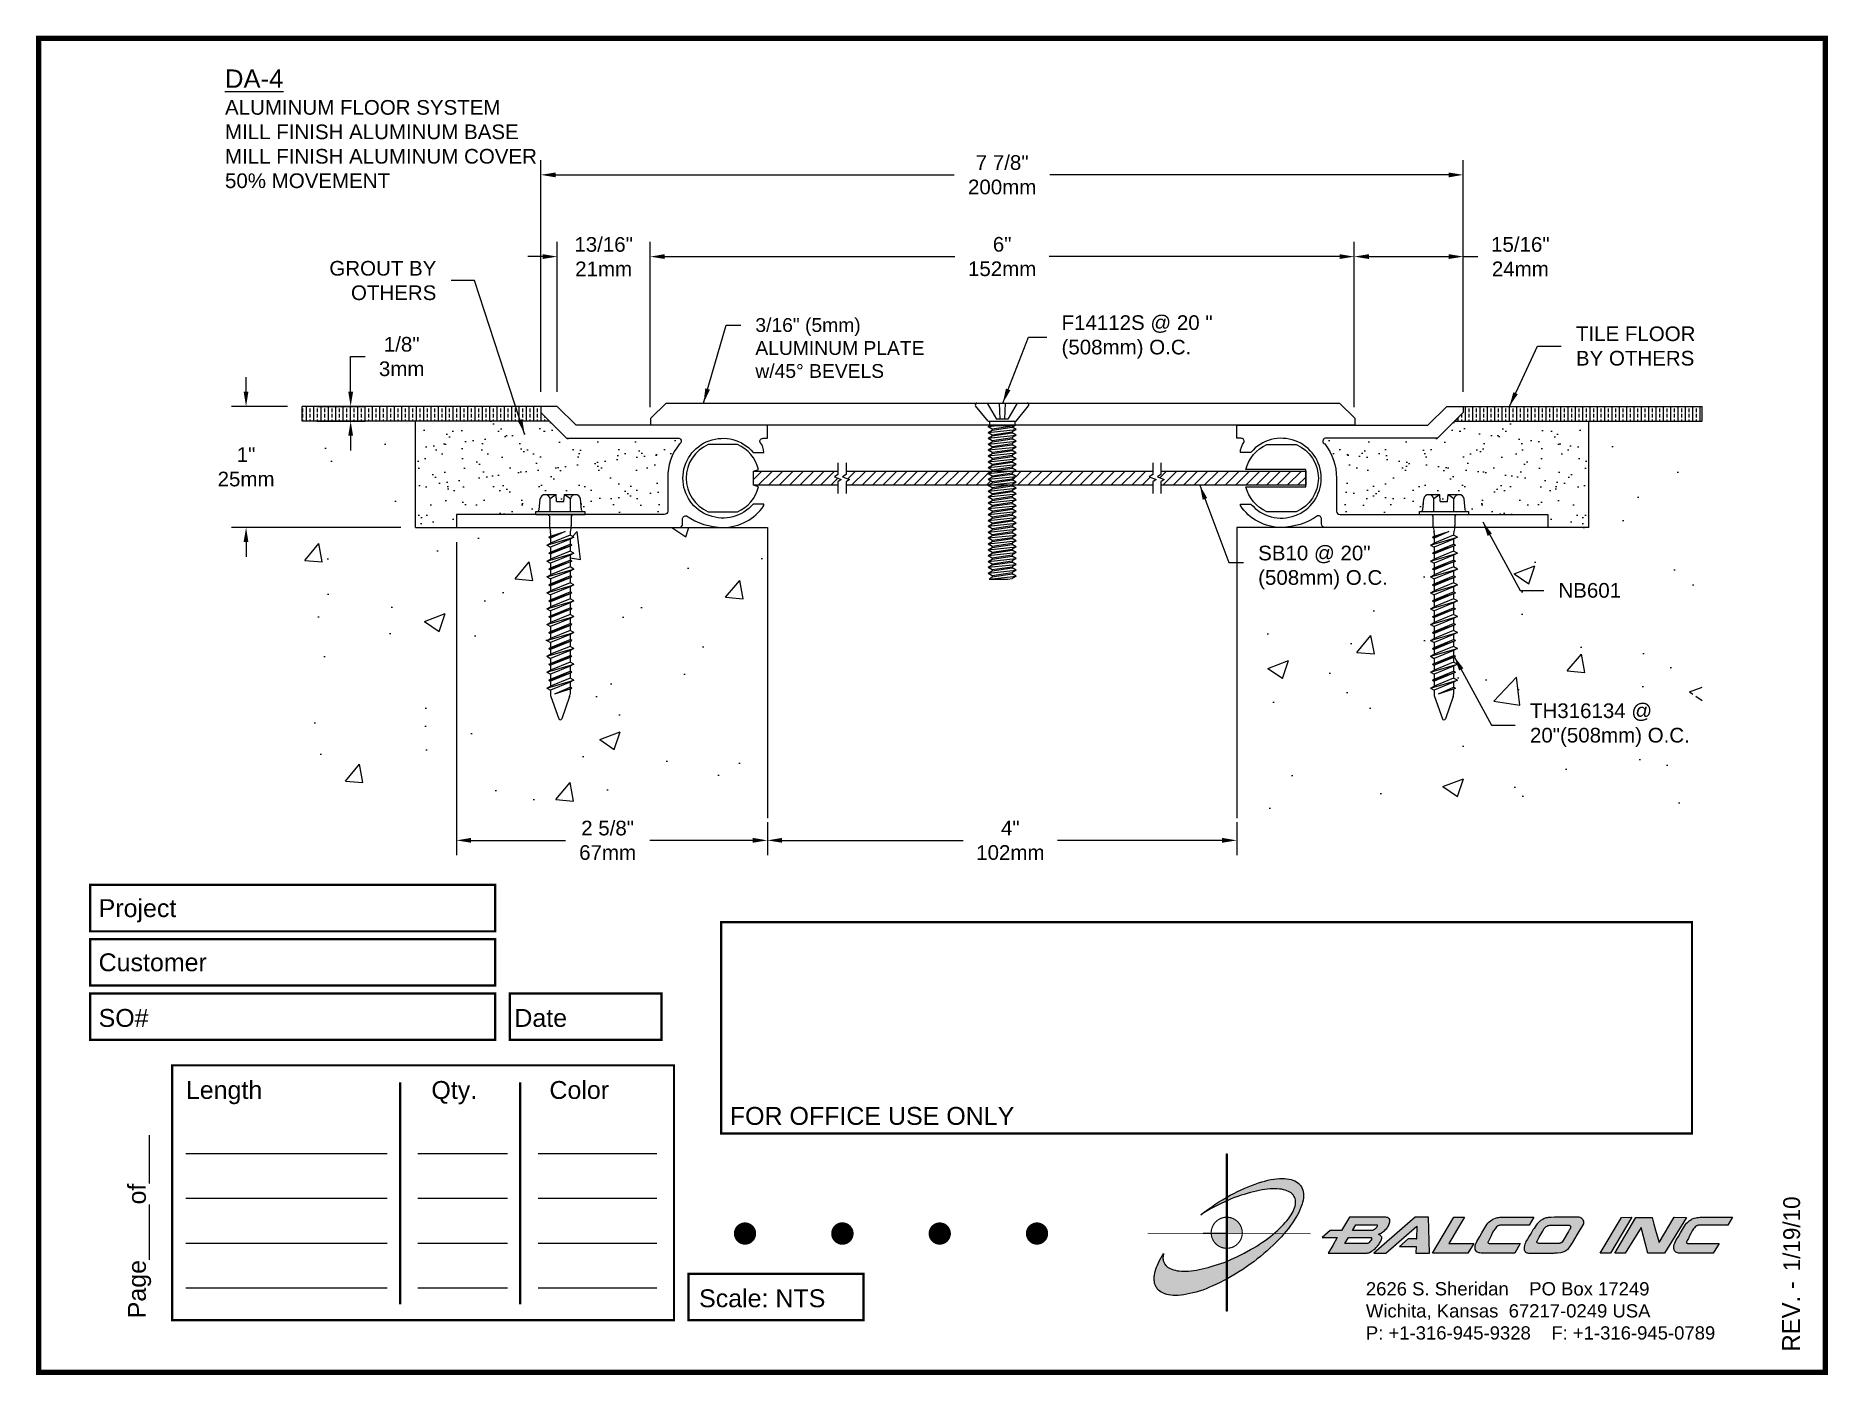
# Paper-space layout 'Layout1' of a CAD drawing. Header units: inches. Extents: x 0 to 10, y 0 to 7.5.
# The model-space entities are those that its viewports show. They can reach past a viewport. Long polylines and large blocks are cut down to what shows.
import ezdxf

# ---------------------------------------------------------------- set-up
doc = ezdxf.new("R2010")
doc.units = ezdxf.units.IN
doc.header["$MEASUREMENT"] = 0
for name, color, linetype in [('ANCHORS', 4, 'Continuous'), ('Border', 7, 'Continuous'), ('CONDITIONS', 1, 'Continuous'), ('DIMENSIONS', 3, 'Continuous'), ('METALS', 7, 'Continuous'), ('TEXT', 2, 'Continuous')]:
    doc.layers.add(name, color=color, linetype=linetype)
doc.styles.add('ARIAL', font='arial.ttf')
doc.styles.add('Copyright', font='ERASDEMI.TTF')
doc.dimstyles.new('ARIAL', dxfattribs={"dimtxt": 0.125, "dimasz": 0.125, "dimexe": 0.125, "dimexo": 0.125, "dimgap": 0.125, "dimtad": 0, "dimtih": 1, "dimtoh": 1, "dimdec": 4, "dimzin": 3, "dimdsep": 46, "dimlunit": 4, "dimtxsty": 'ARIAL', "dimcen": 0.125, "dimadec": 0, "dimazin": 0, "dimtfac": 1, "dimtdec": 4, "dimtofl": 0, "dimtmove": 0, "dimatfit": 3, "dimfxl": 0, "dimfrac": 2, "dimtolj": 1, "dimtzin": 0, "dimarcsym": 0})

psp = doc.layouts.get("Layout1")

msp = doc.modelspace()

# ---------------------------------------------------------------- texts
at = {"layer": 'TEXT', "attachment_point": 1, "style": 'ARIAL'}
for s, insert, char_height, width in [('{\\LDA-4\\P\\H0.8x;\\lALUMINUM FLOOR SYSTEM\\PMILL FINISH ALUMINUM BASE\\PMILL FINISH ALUMINUM COVER\\P50% MOVEMENT}', (1.86735, 9.51303), 0.15625, 4.8125), ('3/16" (5mm) ALUMINUM PLATE\\Pw/45%%D BEVELS', (6.38703, 7.39399), 0.1175, 1.5988927)]:
    msp.add_mtext(s, dxfattribs=dict(at, insert=insert, char_height=char_height, width=width))
at = {"layer": 'TEXT', "char_height": 0.125, "style": 'ARIAL'}
for s, insert, attachment_point in [('GROUT BY\\POTHERS', (3.6685, 7.71367), 6), ('F14112S @ 20 "\\P(508mm) O.C.', (8.99611, 7.23264), 4), ('TILE FLOOR\\PBY OTHERS', (13.37961, 7.15564), 4), ('SB10 @ 20"\\P(508mm) O.C.', (10.6717, 5.26903), 4), ('NB601', (13.23069, 5.07297), 4), ('TH316134 @\\P20"(508mm) O.C.', (12.98808, 3.92508), 4)]:
    msp.add_mtext(s, dxfattribs=dict(at, insert=insert, attachment_point=attachment_point))

# ---------------------------------------------------------------- blocks, each defined once
blk = doc.blocks.new('CADlogo')
h = blk.add_hatch(color=256)
h.paths.add_polyline_path([(0.918, 1.81), (0.909, 1.81), (0.909, 1.322), (0.918, 1.327)])
h.paths.add_polyline_path([(0.918, 1.285), (0.909, 1.281), (0.909, 1.1), (0.918, 1.1)])
h.paths.add_polyline_path([(0.918, 0.917), (0.909, 0.917), (0.909, 0.762), (0.909, 0.753), (0.91, 0.753), (0.918, 0.753)])
h.paths.add_polyline_path([(0.918, 1.091), (0.918, 1.1), (0.91, 1.1), (0.909, 1.1), (0.909, 0.917), (0.918, 0.917), (0.918, 0.919), (0.915, 0.919)])
h.paths.add_polyline_path([(0.918, 0.412), (0.909, 0.407), (0.909, 0.049), (0.918, 0.049)])
h.paths.add_polyline_path([(0.918, 0.753), (0.909, 0.753), (0.909, 0.606), (0.918, 0.609)])
h.paths.add_polyline_path([(0.918, 0.609), (0.909, 0.606), (0.909, 0.407), (0.918, 0.412)])
h.paths.add_polyline_path([(0.918, 1.327), (0.909, 1.322), (0.909, 1.281), (0.918, 1.285)])
h = blk.add_hatch(color=175)
h.paths.add_polyline_path([(0.574, 0.51), (0.543, 0.506), (0.514, 0.502), (0.487, 0.499), (0.459, 0.499), (0.432, 0.497), (0.406, 0.499), (0.382, 0.5), (0.36, 0.502), (0.338, 0.508), (0.318, 0.511), (0.298, 0.519), (0.282, 0.526), (0.265, 0.533), (0.252, 0.543), (0.24, 0.553), (0.234, 0.559), (0.229, 0.564), (0.22, 0.577), (0.212, 0.592), (0.205, 0.607), (0.203, 0.616), (0.201, 0.627), (0.199, 0.643), (0.201, 0.66), (0.201, 0.671), (0.205, 0.682), (0.207, 0.694), (0.19, 0.667), (0.176, 0.641), (0.161, 0.616), (0.148, 0.59), (0.137, 0.566), (0.128, 0.543), (0.119, 0.519), (0.113, 0.495), (0.108, 0.473), (0.104, 0.451), (0.103, 0.44), (0.103, 0.429), (0.101, 0.409), (0.103, 0.391), (0.104, 0.38), (0.106, 0.371), (0.11, 0.352), (0.115, 0.336), (0.124, 0.318), (0.13, 0.31), (0.135, 0.301), (0.143, 0.294), (0.15, 0.286), (0.165, 0.274), (0.181, 0.263), (0.199, 0.254), (0.22, 0.244), (0.242, 0.237), (0.263, 0.232), (0.289, 0.228), (0.315, 0.226), (0.342, 0.226), (0.371, 0.226), (0.402, 0.23), (0.434, 0.233), (0.467, 0.239), (0.499, 0.246), (0.534, 0.254), (0.571, 0.263), (0.606, 0.275), (0.644, 0.286), (0.682, 0.301), (0.721, 0.318), (0.759, 0.334), (0.799, 0.352), (0.841, 0.371), (0.882, 0.393), (0.909, 0.407), (0.909, 0.606), (0.884, 0.596), (0.847, 0.583), (0.81, 0.57), (0.774, 0.559), (0.739, 0.548), (0.704, 0.537), (0.671, 0.53), (0.638, 0.522), (0.606, 0.515)])
h.paths.add_polyline_path([(1.18, 0.738), (1.109, 0.698), (1.034, 0.661), (0.957, 0.627), (0.918, 0.609), (0.918, 0.412), (0.924, 0.414), (0.964, 0.438), (1.006, 0.462), (1.05, 0.489), (1.092, 0.517), (1.134, 0.544), (1.174, 0.574), (1.215, 0.603), (1.253, 0.634), (1.291, 0.663), (1.328, 0.694), (1.365, 0.725), (1.399, 0.757), (1.432, 0.788), (1.463, 0.819), (1.494, 0.85), (1.524, 0.883), (1.554, 0.917), (1.44, 0.917), (1.429, 0.908), (1.401, 0.886), (1.374, 0.864), (1.343, 0.842), (1.312, 0.822), (1.28, 0.8), (1.248, 0.778), (1.215, 0.758)])
h.paths.add_polyline_path([(1.769, 1.382), (1.767, 1.393), (1.763, 1.404), (1.758, 1.422), (1.749, 1.441), (1.743, 1.45), (1.738, 1.457), (1.73, 1.464), (1.725, 1.472), (1.709, 1.485), (1.692, 1.496), (1.674, 1.506), (1.654, 1.514), (1.632, 1.521), (1.61, 1.527), (1.584, 1.53), (1.559, 1.532), (1.531, 1.532), (1.502, 1.532), (1.471, 1.53), (1.44, 1.527), (1.407, 1.521), (1.374, 1.514), (1.339, 1.505), (1.304, 1.496), (1.268, 1.485), (1.229, 1.472), (1.191, 1.457), (1.152, 1.442), (1.114, 1.426), (1.074, 1.408), (1.034, 1.388), (0.991, 1.367), (0.951, 1.346), (0.918, 1.327), (0.918, 1.285), (0.926, 1.289), (0.964, 1.305), (1.001, 1.32), (1.037, 1.333), (1.074, 1.346), (1.109, 1.356), (1.143, 1.367), (1.178, 1.378), (1.213, 1.386), (1.246, 1.393), (1.277, 1.4), (1.31, 1.406), (1.339, 1.41), (1.368, 1.413), (1.398, 1.417), (1.425, 1.417), (1.452, 1.419), (1.476, 1.417), (1.502, 1.415), (1.524, 1.413), (1.546, 1.408), (1.566, 1.404), (1.584, 1.397), (1.602, 1.389), (1.617, 1.382), (1.632, 1.373), (1.644, 1.362), (1.65, 1.356), (1.655, 1.351), (1.665, 1.338), (1.672, 1.325), (1.677, 1.309), (1.681, 1.294), (1.683, 1.278), (1.683, 1.261), (1.683, 1.252), (1.681, 1.243), (1.677, 1.225), (1.672, 1.207), (1.665, 1.186), (1.655, 1.166), (1.644, 1.146), (1.632, 1.126), (1.619, 1.106), (1.602, 1.084), (1.586, 1.062), (1.568, 1.04), (1.548, 1.018), (1.527, 0.996), (1.504, 0.974), (1.48, 0.952), (1.456, 0.93), (1.44, 0.917), (1.554, 0.917), (1.579, 0.945), (1.602, 0.976), (1.626, 1.007), (1.648, 1.038), (1.668, 1.067), (1.687, 1.097), (1.703, 1.128), (1.719, 1.155), (1.732, 1.185), (1.743, 1.212), (1.752, 1.239), (1.758, 1.252), (1.762, 1.265), (1.767, 1.291), (1.771, 1.314), (1.771, 1.327), (1.773, 1.338), (1.771, 1.362), (1.771, 1.373)])
h.paths.add_polyline_path([(0.867, 1.296), (0.825, 1.271), (0.781, 1.243), (0.741, 1.214), (0.701, 1.186), (0.66, 1.157), (0.622, 1.128), (0.675, 1.161), (0.732, 1.194), (0.79, 1.225), (0.82, 1.239), (0.851, 1.254), (0.909, 1.281), (0.909, 1.322)])
h = blk.add_hatch(color=256)
h.paths.add_polyline_path([(1.074, 0.991), (1.07, 1.001), (1.065, 1.011), (1.059, 1.021), (1.053, 1.03), (1.046, 1.038), (1.039, 1.047), (1.031, 1.054), (1.022, 1.062), (1.014, 1.068), (1.004, 1.074), (0.995, 1.08), (0.985, 1.085), (0.975, 1.089), (0.964, 1.093), (0.954, 1.096), (0.943, 1.098), (0.932, 1.099), (0.921, 1.1), (0.918, 1.1), (0.918, 0.917), (0.94, 0.917), (1.086, 0.917), (1.087, 0.927), (1.086, 0.938), (1.085, 0.949), (1.083, 0.96), (1.081, 0.97), (1.078, 0.981)])
h.paths.add_polyline_path([(0.909, 0.917), (0.739, 0.917), (0.74, 0.91), (0.741, 0.899), (0.743, 0.888), (0.746, 0.878), (0.75, 0.867), (0.754, 0.857), (0.758, 0.847), (0.764, 0.837), (0.77, 0.828), (0.776, 0.819), (0.783, 0.811), (0.791, 0.803), (0.799, 0.795), (0.808, 0.788), (0.817, 0.782), (0.826, 0.776), (0.836, 0.771), (0.846, 0.766), (0.856, 0.762), (0.867, 0.759), (0.877, 0.757), (0.888, 0.755), (0.899, 0.753), (0.909, 0.753)])
h.paths.add_polyline_path([(0.918, 1.1), (0.91, 1.1), (0.909, 1.1), (0.909, 0.917), (0.918, 0.917)])
h = blk.add_hatch(color=256)
h.paths.add_polyline_path([(2.148, 0.874), (2.098, 0.784), (2.049, 0.7), (2.484, 0.7), (2.491, 0.702), (2.501, 0.703), (2.508, 0.705), (2.512, 0.707), (2.517, 0.711), (2.532, 0.72), (2.546, 0.729), (2.554, 0.735), (2.563, 0.74), (2.572, 0.747), (2.581, 0.757), (2.59, 0.768), (2.599, 0.777), (2.616, 0.799), (2.623, 0.811), (2.63, 0.822), (2.636, 0.833), (2.641, 0.844), (2.645, 0.855), (2.647, 0.864), (2.647, 0.879), (2.645, 0.883), (2.641, 0.886), (2.638, 0.892), (2.629, 0.899), (2.619, 0.905), (2.612, 0.91), (2.64, 0.921), (2.658, 0.936), (2.669, 0.943), (2.678, 0.95), (2.694, 0.967), (2.702, 0.976), (2.709, 0.985), (2.716, 0.994), (2.722, 1.005), (2.727, 1.014), (2.731, 1.025), (2.735, 1.038), (2.736, 1.049), (2.738, 1.062), (2.738, 1.073), (2.733, 1.082), (2.727, 1.088), (2.72, 1.093), (2.713, 1.097), (2.704, 1.099), (2.694, 1.1), (2.685, 1.102), (2.674, 1.102), (2.285, 1.102), (2.195, 0.952), (2.069, 0.952), (1.981, 0.874)])
h.paths.add_polyline_path([(2.274, 0.874), (2.53, 0.874), (2.534, 0.865), (2.532, 0.852), (2.524, 0.841), (2.515, 0.828), (2.505, 0.815), (2.493, 0.81), (2.49, 0.808), (2.235, 0.808)], flags=16)
h.paths.add_polyline_path([(2.321, 0.952), (2.356, 1.014), (2.587, 1.014), (2.592, 1.014), (2.597, 1.014), (2.597, 1.003), (2.59, 0.991), (2.583, 0.98), (2.569, 0.966), (2.555, 0.958), (2.546, 0.952), (2.535, 0.952)], flags=16)
h.paths.add_polyline_path([(3.04, 1.002), (3.036, 0.859), (2.941, 0.859), (2.844, 0.773), (3.031, 0.773), (3.027, 0.7), (3.181, 0.7), (3.168, 1.102), (3.02, 1.102), (2.557, 0.7), (2.694, 0.7)])
h.paths.add_polyline_path([(3.214, 0.7), (3.611, 0.7), (3.675, 0.808), (3.397, 0.808), (3.441, 0.881), (3.483, 0.952), (3.574, 1.102), (3.454, 1.102)])
h.paths.add_polyline_path([(3.788, 0.965), (3.766, 0.927), (3.743, 0.885), (3.721, 0.846), (3.71, 0.83), (3.702, 0.811), (3.697, 0.795), (3.693, 0.778), (3.691, 0.769), (3.691, 0.76), (3.691, 0.749), (3.693, 0.74), (3.7, 0.727), (3.708, 0.716), (3.711, 0.714), (3.724, 0.705), (3.733, 0.702), (3.744, 0.702), (3.757, 0.7), (3.774, 0.7), (4.134, 0.7), (4.196, 0.808), (3.854, 0.808), (3.841, 0.808), (3.833, 0.816), (3.836, 0.826), (3.843, 0.841), (3.856, 0.864), (3.869, 0.892), (3.883, 0.921), (3.898, 0.949), (3.914, 0.972), (3.924, 0.983), (3.931, 0.992), (3.943, 1.002), (3.954, 1.008), (3.969, 1.011), (4.297, 1.011), (4.346, 1.102), (4.238, 1.102), (4.15, 1.102), (4.075, 1.1), (3.997, 1.102), (3.982, 1.1), (3.968, 1.1), (3.955, 1.099), (3.942, 1.097), (3.92, 1.089), (3.9, 1.082), (3.889, 1.078), (3.88, 1.073), (3.863, 1.062), (3.849, 1.049), (3.834, 1.035), (3.821, 1.018), (3.81, 1.002), (3.799, 0.983)])
h.paths.add_polyline_path([(4.509, 1.097), (4.496, 1.095), (4.485, 1.093), (4.476, 1.089), (4.465, 1.086), (4.447, 1.077), (4.43, 1.066), (4.421, 1.06), (4.414, 1.055), (4.399, 1.04), (4.386, 1.025), (4.372, 1.011), (4.361, 0.994), (4.35, 0.976), (4.337, 0.96), (4.317, 0.923), (4.297, 0.888), (4.275, 0.855), (4.26, 0.828), (4.255, 0.813), (4.247, 0.799), (4.244, 0.784), (4.242, 0.777), (4.24, 0.769), (4.238, 0.753), (4.238, 0.735), (4.246, 0.722), (4.251, 0.714), (4.253, 0.713), (4.257, 0.711), (4.262, 0.705), (4.269, 0.703), (4.278, 0.702), (4.289, 0.7), (4.564, 0.7), (4.571, 0.7), (4.584, 0.702), (4.613, 0.703), (4.648, 0.707), (4.664, 0.709), (4.677, 0.713), (4.686, 0.716), (4.694, 0.722), (4.705, 0.727), (4.717, 0.735), (4.73, 0.744), (4.741, 0.755), (4.752, 0.769), (4.781, 0.815), (4.833, 0.903), (4.906, 1.025), (4.908, 1.035), (4.908, 1.046), (4.906, 1.051), (4.906, 1.057), (4.9, 1.069), (4.893, 1.08), (4.889, 1.082), (4.888, 1.086), (4.88, 1.089), (4.873, 1.093), (4.866, 1.097), (4.856, 1.1), (4.846, 1.1), (4.844, 1.1), (4.73, 1.1), (4.626, 1.1), (4.58, 1.1), (4.542, 1.099), (4.524, 1.099)])
h.paths.add_polyline_path([(4.527, 1.011), (4.54, 1.011), (4.745, 1.011), (4.752, 1.003), (4.758, 0.998), (4.758, 0.985), (4.756, 0.98), (4.754, 0.974), (4.749, 0.965), (4.743, 0.956), (4.734, 0.941), (4.663, 0.821), (4.648, 0.812), (4.639, 0.81), (4.633, 0.808), (4.622, 0.808), (4.61, 0.808), (4.416, 0.808), (4.398, 0.808), (4.39, 0.813), (4.387, 0.813), (4.385, 0.819), (4.378, 0.825), (4.385, 0.832), (4.408, 0.877), (4.428, 0.914), (4.447, 0.945), (4.454, 0.96), (4.461, 0.971), (4.474, 0.986), (4.487, 0.996), (4.496, 1.002), (4.508, 1.009), (4.516, 1.009)], flags=16)
h.paths.add_polyline_path([(5.089, 0.698), (5.206, 0.698), (5.445, 1.1), (5.33, 1.099)])
h.paths.add_polyline_path([(5.489, 1.099), (5.252, 0.698), (5.37, 0.698), (5.548, 0.987), (5.621, 0.698), (5.811, 0.698), (6.055, 1.099), (5.919, 1.1), (5.749, 0.817), (5.709, 0.954), (5.691, 1.024), (5.672, 1.099)])
h.paths.add_polyline_path([(6.086, 1.06), (6.069, 1.047), (6.056, 1.035), (6.044, 1.018), (6.031, 1.002), (6.02, 0.983), (6.009, 0.965), (5.987, 0.925), (5.965, 0.885), (5.941, 0.846), (5.932, 0.828), (5.923, 0.811), (5.917, 0.795), (5.914, 0.778), (5.912, 0.769), (5.912, 0.758), (5.914, 0.749), (5.916, 0.738), (5.921, 0.725), (5.928, 0.716), (5.936, 0.709), (5.945, 0.705), (5.954, 0.702), (5.965, 0.7), (5.98, 0.7), (5.994, 0.7), (6.355, 0.7), (6.419, 0.806), (6.073, 0.806), (6.056, 0.811), (6.056, 0.821), (6.056, 0.826), (6.064, 0.841), (6.077, 0.864), (6.089, 0.892), (6.104, 0.919), (6.119, 0.947), (6.135, 0.972), (6.144, 0.983), (6.153, 0.992), (6.163, 1), (6.166, 1.003), (6.172, 1.005), (6.178, 1.008), (6.19, 1.011), (6.517, 1.011), (6.569, 1.1), (6.459, 1.102), (6.373, 1.1), (6.296, 1.1), (6.217, 1.1), (6.203, 1.1), (6.19, 1.099), (6.175, 1.099), (6.164, 1.095), (6.141, 1.089), (6.12, 1.082), (6.111, 1.077), (6.102, 1.073)])
blk.add_hatch(color=256).paths.add_polyline_path([(0.918, 0.609), (0.909, 0.606), (0.909, 0.407), (0.918, 0.412)])
for q in [(0.65, 0.917), (0.909, 0.648)]:
    blk.add_line((0.909, 0.917), q)
at = {"color": 7, "lineweight": 0}
for points in [[(0.909, 1.81), (0.918, 1.81), (0.918, 0.049), (0.909, 0.049), (0.909, 1.81)], [(2.738, 1.073), (2.733, 1.082), (2.727, 1.088), (2.72, 1.093), (2.713, 1.097), (2.704, 1.099), (2.694, 1.1), (2.685, 1.102), (2.674, 1.102), (2.285, 1.102), (2.195, 0.952), (2.069, 0.952), (1.981, 0.874), (2.148, 0.874), (2.098, 0.784), (2.049, 0.7), (2.484, 0.7), (2.491, 0.702), (2.501, 0.703), (2.508, 0.705), (2.512, 0.707), (2.517, 0.711), (2.532, 0.72), (2.546, 0.729), (2.554, 0.735), (2.563, 0.74), (2.572, 0.747), (2.581, 0.757), (2.59, 0.768), (2.599, 0.777), (2.616, 0.799), (2.623, 0.811), (2.63, 0.822), (2.636, 0.833), (2.641, 0.844), (2.645, 0.855), (2.647, 0.864), (2.647, 0.874), (2.647, 0.879), (2.645, 0.883), (2.641, 0.886), (2.638, 0.892), (2.629, 0.899), (2.619, 0.905), (2.612, 0.91), (2.64, 0.921), (2.658, 0.936), (2.669, 0.943), (2.678, 0.95), (2.694, 0.967), (2.702, 0.976), (2.709, 0.985), (2.716, 0.994), (2.722, 1.005), (2.727, 1.014), (2.731, 1.025), (2.735, 1.038), (2.736, 1.049), (2.738, 1.062), (2.738, 1.073), (2.738, 1.073)], [(2.587, 0.985), (2.583, 0.98), (2.572, 0.969), (2.565, 0.963), (2.555, 0.958), (2.546, 0.952), (2.535, 0.952), (2.321, 0.952), (2.356, 1.014), (2.587, 1.014), (2.592, 1.014), (2.594, 1.014), (2.596, 1.013), (2.597, 1.011), (2.597, 1.005), (2.596, 1), (2.59, 0.991), (2.587, 0.985), (2.587, 0.985)], [(3.027, 0.7), (3.181, 0.7), (3.168, 1.102), (3.02, 1.102), (2.557, 0.7), (2.694, 0.7), (3.04, 1.002), (3.036, 0.859), (3.038, 0.859), (2.941, 0.859), (2.844, 0.773), (3.031, 0.773), (3.027, 0.7), (3.027, 0.7)], [(3.214, 0.7), (3.454, 1.102), (3.574, 1.102), (3.483, 0.952), (3.441, 0.881), (3.397, 0.808), (3.675, 0.808), (3.611, 0.7), (3.214, 0.7), (3.214, 0.7)], [(3.969, 1.011), (3.96, 1.009), (3.955, 1.007), (3.949, 1.005), (3.946, 1.003), (3.94, 1), (3.931, 0.992), (3.924, 0.983), (3.914, 0.972), (3.898, 0.949), (3.883, 0.921), (3.869, 0.892), (3.856, 0.864), (3.843, 0.841), (3.836, 0.826), (3.834, 0.821), (3.834, 0.817), (3.836, 0.813), (3.839, 0.81), (3.847, 0.808), (3.854, 0.808), (4.196, 0.808), (4.134, 0.7), (3.774, 0.7), (3.757, 0.7), (3.744, 0.702), (3.733, 0.702), (3.724, 0.705), (3.715, 0.711), (3.711, 0.713), (3.708, 0.716), (3.7, 0.727), (3.693, 0.74), (3.691, 0.749), (3.691, 0.76), (3.691, 0.769), (3.693, 0.778), (3.697, 0.795), (3.702, 0.811), (3.71, 0.83), (3.721, 0.846), (3.743, 0.885), (3.766, 0.927), (3.788, 0.965), (3.799, 0.983), (3.81, 1.002), (3.821, 1.018), (3.834, 1.035), (3.849, 1.049), (3.863, 1.062), (3.88, 1.073), (3.889, 1.078), (3.9, 1.082), (3.92, 1.089), (3.942, 1.097), (3.955, 1.099), (3.968, 1.1), (3.982, 1.1), (3.997, 1.102), (4.075, 1.1), (4.15, 1.102), (4.238, 1.102), (4.346, 1.102), (4.297, 1.011), (3.969, 1.011), (3.969, 1.011)], [(4.846, 1.1), (4.844, 1.1), (4.73, 1.1), (4.626, 1.1), (4.58, 1.1), (4.542, 1.099), (4.524, 1.099), (4.509, 1.097), (4.496, 1.095), (4.485, 1.093), (4.476, 1.089), (4.465, 1.086), (4.447, 1.077), (4.43, 1.066), (4.421, 1.06), (4.414, 1.055), (4.399, 1.04), (4.386, 1.025), (4.372, 1.011), (4.361, 0.994), (4.35, 0.976), (4.337, 0.96), (4.317, 0.923), (4.297, 0.888), (4.275, 0.855), (4.26, 0.828), (4.255, 0.813), (4.247, 0.799), (4.244, 0.784), (4.242, 0.777), (4.24, 0.769), (4.238, 0.753), (4.238, 0.735), (4.246, 0.722), (4.251, 0.714), (4.253, 0.713), (4.257, 0.711), (4.262, 0.705), (4.269, 0.703), (4.278, 0.702), (4.289, 0.7), (4.564, 0.7), (4.571, 0.7), (4.584, 0.702), (4.613, 0.703), (4.648, 0.707), (4.664, 0.709), (4.677, 0.713), (4.686, 0.716), (4.694, 0.722), (4.705, 0.727), (4.717, 0.735), (4.73, 0.744), (4.741, 0.755), (4.752, 0.769), (4.781, 0.815), (4.833, 0.903), (4.906, 1.025), (4.908, 1.035), (4.908, 1.046), (4.906, 1.051), (4.906, 1.057), (4.9, 1.069), (4.897, 1.075), (4.893, 1.08), (4.889, 1.082), (4.888, 1.086), (4.88, 1.089), (4.873, 1.093), (4.866, 1.097), (4.856, 1.1), (4.846, 1.1), (4.846, 1.1)], [(4.734, 0.941), (4.663, 0.821), (4.653, 0.815), (4.646, 0.811), (4.639, 0.81), (4.633, 0.808), (4.622, 0.808), (4.61, 0.808), (4.416, 0.808), (4.403, 0.808), (4.396, 0.81), (4.39, 0.813), (4.388, 0.813), (4.386, 0.815), (4.385, 0.819), (4.383, 0.821), (4.383, 0.826), (4.383, 0.83), (4.385, 0.832), (4.408, 0.877), (4.428, 0.914), (4.447, 0.945), (4.454, 0.96), (4.461, 0.971), (4.471, 0.982), (4.478, 0.989), (4.487, 0.996), (4.496, 1.002), (4.505, 1.007), (4.511, 1.009), (4.516, 1.009), (4.527, 1.011), (4.54, 1.011), (4.743, 1.011), (4.749, 1.007), (4.752, 1.003), (4.756, 1), (4.758, 0.994), (4.758, 0.985), (4.756, 0.98), (4.754, 0.974), (4.749, 0.965), (4.743, 0.956), (4.734, 0.941), (4.734, 0.941)], [(5.089, 0.698), (5.33, 1.099), (5.445, 1.1), (5.206, 0.698), (5.091, 0.698), (5.089, 0.698), (5.089, 0.698)], [(5.811, 0.698), (5.621, 0.698), (5.548, 0.987), (5.37, 0.698), (5.252, 0.698), (5.489, 1.099), (5.672, 1.099), (5.691, 1.024), (5.709, 0.954), (5.749, 0.817), (5.919, 1.1), (6.055, 1.099), (5.811, 0.698), (5.811, 0.698)], [(6.19, 1.011), (6.181, 1.009), (6.175, 1.007), (6.172, 1.005), (6.166, 1.003), (6.163, 1), (6.153, 0.992), (6.144, 0.983), (6.135, 0.972), (6.119, 0.947), (6.104, 0.919), (6.089, 0.892), (6.077, 0.864), (6.064, 0.841), (6.056, 0.826), (6.056, 0.821), (6.056, 0.815), (6.058, 0.811), (6.062, 0.81), (6.067, 0.808), (6.077, 0.806), (6.419, 0.806), (6.355, 0.7), (5.994, 0.7), (5.98, 0.7), (5.965, 0.7), (5.954, 0.702), (5.945, 0.705), (5.936, 0.709), (5.932, 0.713), (5.928, 0.716), (5.921, 0.725), (5.916, 0.738), (5.914, 0.749), (5.912, 0.758), (5.912, 0.769), (5.914, 0.778), (5.917, 0.795), (5.923, 0.811), (5.932, 0.828), (5.941, 0.846), (5.965, 0.885), (5.987, 0.925), (6.009, 0.965), (6.02, 0.983), (6.031, 1.002), (6.044, 1.018), (6.056, 1.035), (6.069, 1.047), (6.086, 1.06), (6.102, 1.073), (6.111, 1.077), (6.12, 1.082), (6.141, 1.089), (6.164, 1.095), (6.175, 1.099), (6.19, 1.099), (6.203, 1.1), (6.217, 1.1), (6.296, 1.1), (6.373, 1.1), (6.459, 1.102), (6.569, 1.1), (6.517, 1.011), (6.19, 1.011), (6.19, 1.011)], [(2.484, 0.808), (2.235, 0.808), (2.274, 0.874), (2.524, 0.874), (2.53, 0.872), (2.532, 0.87), (2.533, 0.866), (2.533, 0.863), (2.532, 0.852), (2.524, 0.841), (2.515, 0.828), (2.506, 0.817), (2.501, 0.813), (2.493, 0.81), (2.49, 0.808), (2.486, 0.808), (2.484, 0.808), (2.484, 0.808)]]:
    blk.add_lwpolyline(points, dxfattribs=at)
at = {"color": 175, "lineweight": 0}
blk.add_lwpolyline([(1.758, 1.422), (1.763, 1.404), (1.767, 1.393), (1.769, 1.382), (1.771, 1.373), (1.771, 1.362), (1.773, 1.338), (1.771, 1.327), (1.771, 1.314), (1.767, 1.291), (1.762, 1.265), (1.758, 1.252), (1.752, 1.239), (1.743, 1.212), (1.732, 1.185), (1.719, 1.155), (1.703, 1.128), (1.687, 1.097), (1.668, 1.067), (1.648, 1.038), (1.626, 1.007), (1.602, 0.976), (1.579, 0.945), (1.551, 0.914), (1.524, 0.883), (1.494, 0.85), (1.463, 0.819), (1.432, 0.788), (1.399, 0.757), (1.365, 0.725), (1.328, 0.694), (1.291, 0.663), (1.253, 0.634), (1.215, 0.603), (1.174, 0.574), (1.134, 0.544), (1.092, 0.517), (1.05, 0.489), (1.006, 0.462), (0.964, 0.438), (0.924, 0.414), (0.882, 0.393), (0.841, 0.371), (0.799, 0.352), (0.759, 0.334), (0.721, 0.318), (0.682, 0.301), (0.644, 0.286), (0.606, 0.275), (0.571, 0.263), (0.534, 0.254), (0.499, 0.246), (0.467, 0.239), (0.434, 0.233), (0.402, 0.23), (0.371, 0.226), (0.342, 0.226), (0.315, 0.226), (0.289, 0.228), (0.263, 0.232), (0.242, 0.237), (0.22, 0.244), (0.199, 0.254), (0.181, 0.263), (0.165, 0.274), (0.15, 0.286), (0.143, 0.294), (0.135, 0.301), (0.13, 0.31), (0.124, 0.318), (0.115, 0.336), (0.11, 0.352), (0.106, 0.371), (0.104, 0.38), (0.103, 0.391), (0.101, 0.409), (0.103, 0.429), (0.103, 0.44), (0.104, 0.451), (0.108, 0.473), (0.113, 0.495), (0.119, 0.519), (0.128, 0.543), (0.137, 0.566), (0.148, 0.59), (0.161, 0.616), (0.176, 0.641), (0.19, 0.667), (0.207, 0.694), (0.205, 0.682), (0.201, 0.671), (0.201, 0.66), (0.199, 0.649), (0.199, 0.638), (0.201, 0.627), (0.203, 0.616), (0.205, 0.607), (0.212, 0.592), (0.22, 0.577), (0.229, 0.564), (0.234, 0.559), (0.24, 0.553), (0.252, 0.543), (0.265, 0.533), (0.282, 0.526), (0.298, 0.519), (0.318, 0.511), (0.338, 0.508), (0.36, 0.502), (0.382, 0.5), (0.406, 0.499), (0.432, 0.497), (0.459, 0.499), (0.487, 0.499), (0.514, 0.502), (0.543, 0.506), (0.574, 0.51), (0.606, 0.515), (0.638, 0.522), (0.671, 0.53), (0.704, 0.537), (0.739, 0.548), (0.774, 0.559), (0.81, 0.57), (0.847, 0.583), (0.884, 0.596), (0.92, 0.61), (0.957, 0.627), (1.034, 0.661), (1.109, 0.698), (1.18, 0.738), (1.215, 0.758), (1.248, 0.778), (1.28, 0.8), (1.312, 0.822), (1.343, 0.842), (1.374, 0.864), (1.401, 0.886), (1.429, 0.908), (1.456, 0.93), (1.48, 0.952), (1.504, 0.974), (1.527, 0.996), (1.548, 1.018), (1.568, 1.04), (1.586, 1.062), (1.602, 1.084), (1.619, 1.106), (1.632, 1.126), (1.644, 1.146), (1.655, 1.166), (1.665, 1.186), (1.672, 1.207), (1.677, 1.225), (1.681, 1.243), (1.683, 1.252), (1.683, 1.261), (1.683, 1.278), (1.681, 1.294), (1.677, 1.309), (1.672, 1.325), (1.665, 1.338), (1.655, 1.351), (1.65, 1.356), (1.644, 1.362), (1.632, 1.373), (1.617, 1.382), (1.602, 1.389), (1.584, 1.397), (1.566, 1.404), (1.546, 1.408), (1.524, 1.413), (1.502, 1.415), (1.476, 1.417), (1.452, 1.419), (1.425, 1.417), (1.398, 1.417), (1.368, 1.413), (1.339, 1.41), (1.31, 1.406), (1.277, 1.4), (1.246, 1.393), (1.213, 1.386), (1.178, 1.378), (1.143, 1.367), (1.109, 1.356), (1.074, 1.346), (1.037, 1.333), (1.001, 1.32), (0.964, 1.305), (0.926, 1.289), (0.851, 1.254), (0.82, 1.239), (0.79, 1.225), (0.732, 1.194), (0.675, 1.161), (0.622, 1.128), (0.66, 1.157), (0.701, 1.186), (0.741, 1.214), (0.781, 1.243), (0.825, 1.271), (0.867, 1.296), (0.909, 1.322), (0.951, 1.346), (0.991, 1.367), (1.034, 1.388), (1.074, 1.408), (1.114, 1.426), (1.152, 1.442), (1.191, 1.457), (1.229, 1.472), (1.268, 1.485), (1.304, 1.496), (1.339, 1.505), (1.374, 1.514), (1.407, 1.521), (1.44, 1.527), (1.471, 1.53), (1.502, 1.532), (1.531, 1.532), (1.559, 1.532), (1.584, 1.53), (1.61, 1.527), (1.632, 1.521), (1.654, 1.514), (1.674, 1.506), (1.692, 1.496), (1.709, 1.485), (1.725, 1.472), (1.73, 1.464), (1.738, 1.457), (1.743, 1.45), (1.749, 1.441), (1.758, 1.422), (1.758, 1.422)], dxfattribs=at)
at = {"color": 7, "lineweight": 0, "const_width": 0.0128}
blk.add_lwpolyline([(1.087, 0.927), (1.086, 0.938), (1.085, 0.949), (1.083, 0.96), (1.081, 0.97), (1.078, 0.981), (1.074, 0.991), (1.07, 1.001), (1.065, 1.011), (1.059, 1.021), (1.053, 1.03), (1.046, 1.038), (1.039, 1.047), (1.031, 1.054), (1.022, 1.062), (1.014, 1.068), (1.004, 1.074), (0.995, 1.08), (0.985, 1.085), (0.975, 1.089), (0.964, 1.093), (0.954, 1.096), (0.943, 1.098), (0.932, 1.099), (0.921, 1.1), (0.91, 1.1), (0.899, 1.1), (0.888, 1.099), (0.877, 1.097), (0.867, 1.094), (0.856, 1.091), (0.846, 1.087), (0.836, 1.082), (0.826, 1.077), (0.817, 1.071), (0.808, 1.065), (0.799, 1.058), (0.791, 1.05), (0.783, 1.043), (0.776, 1.034), (0.77, 1.025), (0.764, 1.016), (0.758, 1.006), (0.754, 0.996), (0.75, 0.986), (0.746, 0.976), (0.743, 0.965), (0.741, 0.954), (0.74, 0.943), (0.739, 0.932), (0.739, 0.921), (0.74, 0.91), (0.741, 0.899), (0.743, 0.888), (0.746, 0.878), (0.75, 0.867), (0.754, 0.857), (0.758, 0.847), (0.764, 0.837), (0.77, 0.828), (0.776, 0.819), (0.783, 0.811), (0.791, 0.803), (0.799, 0.795), (0.808, 0.788), (0.817, 0.782), (0.826, 0.776), (0.836, 0.771), (0.846, 0.766), (0.856, 0.762), (0.867, 0.759), (0.877, 0.757), (0.888, 0.755), (0.899, 0.753), (0.91, 0.753), (0.921, 0.753), (0.932, 0.754), (0.943, 0.756), (0.954, 0.758), (0.964, 0.761), (0.975, 0.764), (0.985, 0.769), (0.995, 0.773), (1.004, 0.779), (1.014, 0.785), (1.022, 0.792), (1.031, 0.799), (1.039, 0.807), (1.046, 0.815), (1.053, 0.824), (1.059, 0.833), (1.065, 0.842), (1.07, 0.852), (1.074, 0.862), (1.078, 0.872), (1.081, 0.883), (1.083, 0.894), (1.085, 0.905), (1.086, 0.916), (1.087, 0.927)], dxfattribs=at)
at = {"color": 7, "lineweight": 0}
blk.add_lwpolyline([(1.853, 0.917, 0.0091, 0.0091, 0), (0.029, 0.917, 0.00366, 0.00366, 0), (0.029, 0.917, 0.00366, 0.00366, 0)], format="xyseb", dxfattribs=at)
blk = doc.blocks.new('ACADlogo')
blk.add_blockref('CADlogo', (-0.011, 7.152))
blk = doc.blocks.new('ejcnosingdetailsheet')
at = {"layer": 'Border', "color": 253}
for p, q in [((0.823, 1.224), (1.95, 1.224)), ((2.122, 1.224), (2.622, 1.224)), ((2.794, 1.224), (3.457, 1.224)), ((0.823, 0.974), (1.95, 0.974)), ((2.122, 0.974), (2.622, 0.974)), ((2.794, 0.974), (3.457, 0.974)), ((0.823, 0.724), (1.95, 0.724)), ((2.122, 0.724), (2.622, 0.724)), ((2.794, 0.724), (3.457, 0.724)), ((0.823, 0.474), (1.95, 0.474)), ((2.122, 0.474), (2.622, 0.474)), ((2.794, 0.474), (3.457, 0.474))]:
    blk.add_line(p, q, dxfattribs=at)
at = {"layer": 'Border'}
for points, const_width in [([(0, 7.461), (9.993, 7.461), (9.993, 0), (0, 0)], 0.03), ([(0.289, 2.727), (2.554, 2.727), (2.554, 2.467), (0.289, 2.467)], 0.0125), ([(9.247, 1.336), (3.818, 1.336), (3.818, 2.519), (9.247, 2.519)], 0.0125), ([(0.289, 2.423), (2.554, 2.423), (2.554, 2.164), (0.289, 2.164)], 0.0125), ([(0.289, 2.12), (2.554, 2.12), (2.554, 1.86), (0.289, 1.86)], 0.0125), ([(2.636, 1.861), (2.636, 2.12), (3.484, 2.12), (3.484, 1.861)], 0.0125), ([(3.554, 0.292), (0.747, 0.292), (0.747, 1.718), (3.554, 1.718)], 0.0125), ([(3.635, 0.552), (4.614, 0.552), (4.614, 0.293), (3.635, 0.293)], 0.0125)]:
    blk.add_lwpolyline(points, close=True, dxfattribs=dict(at, const_width=const_width))
at = {"layer": 'Border', "const_width": 0.0125}
for points in [[(2.022, 1.623), (2.022, 0.382)], [(2.693, 1.623), (2.693, 0.382)]]:
    blk.add_lwpolyline(points, dxfattribs=at)
at = {"layer": 'Border', "color": 175, "const_width": 0.0625}
for points in [[(3.92, 0.777, 1), (3.982, 0.777, 1)], [(4.464, 0.777, 1), (4.527, 0.777, 1)], [(5.009, 0.777, 1), (5.071, 0.777, 1)], [(5.553, 0.777, 1), (5.615, 0.777, 1)]]:
    blk.add_lwpolyline(points, format="xyb", close=True, dxfattribs=at)
at = {"layer": 'Border', "xscale": 0.5, "yscale": 0.5, "zscale": 0.5}
blk.add_blockref('ACADlogo', (6.194, -3.258), dxfattribs=at)
at = {"layer": 'Border', "style": 'ARIAL'}
for s, p in [('Project', (0.336, 2.547)), ('Customer', (0.336, 2.244)), ('SO#', (0.336, 1.933)), ('Date', (2.661, 1.933)), ('Length', (0.824, 1.53)), ('Qty.', (2.197, 1.53)), ('Color', (2.857, 1.53)), ('FOR OFFICE USE ONLY', (3.866, 1.385)), ('Scale: NTS', (3.694, 0.365))]:
    blk.add_text(s, height=0.1, dxfattribs=at).set_placement(p)
blk.add_text('Page%%u        %%uof%%u       ', height=0.1, rotation=90, dxfattribs=at).set_placement((0.6, 0.303))
at = {"layer": 'Border', "insert": (7.423, 0.505), "char_height": 0.074, "width": 2.3438, "attachment_point": 1, "style": 'ARIAL'}
blk.add_mtext('2626 S. Sheridan    PO Box 17249\\PWichita, Kansas  67217-0249 USA \\PP: +1-316-945-9328    F: +1-316-945-0789', dxfattribs=at)
blk = doc.blocks.new('REV')
at = {"style": 'Copyright'}
blk.add_text('REV. -', height=0.1, rotation=90, dxfattribs=at).set_placement((-0.142, 0.117))
at = {"style": 'Copyright', "flags": 4}
blk.add_attdef('REVISIONDATE', (-0.142, 0.566), '', height=0.0938, rotation=90, dxfattribs=at)
blk = doc.blocks.new('*D0')
at = {"layer": 'Defpoints', "color": 0}
for p in [(11.49, 7.918), (5.49, 6.51), (11.49, 6.54)]:
    blk.add_point(p, dxfattribs=at)
at = {"layer": 'DIMENSIONS', "color": 0, "lineweight": -2}
for p, q in [((5.49, 6.635), (5.49, 8.043)), ((11.49, 6.665), (11.49, 8.043)), ((5.615, 7.918), (8.088, 7.918)), ((11.365, 7.918), (8.891, 7.918))]:
    blk.add_line(p, q, dxfattribs=at)
at = {"layer": 'DIMENSIONS', "color": 0}
for points in [[(5.615, 7.939), (5.615, 7.898), (5.49, 7.918)], [(11.365, 7.939), (11.365, 7.898), (11.49, 7.918)]]:
    blk.add_solid(points, dxfattribs=at)
at = {"layer": 'DIMENSIONS', "color": 0, "insert": (8.49, 7.918), "char_height": 0.125, "attachment_point": 5, "style": 'ARIAL'}
blk.add_mtext('\\A1;6"\\P152mm', dxfattribs=at)
blk = doc.blocks.new('F14112S')
for p, q in [((-0.214, 0), (0.214, 0)), ((-0.128, 0), (-0.047, -0.137)), ((-0.025, 0), (-0.02, -0.137)), ((0.025, 0), (0.02, -0.137)), ((0.128, 0), (0.048, -0.137)), ((-0.119, -0.155), (-0.226, -0.024)), ((0.048, -0.137), (-0.047, -0.137)), ((0.119, -0.155), (0.226, -0.024)), ((-0.119, -0.155), (0.119, -0.155)), ((-0.119, -0.2), (-0.108, -0.195)), ((-0.119, -0.2), (-0.068, -0.195)), ((-0.119, -0.2), (-0.085, -0.22)), ((-0.119, -0.25), (0.119, -0.225)), ((-0.119, -0.25), (-0.085, -0.23)), ((-0.119, -0.25), (-0.085, -0.27)), ((-0.119, -0.3), (0.119, -0.275)), ((-0.119, -0.3), (-0.085, -0.28)), ((-0.119, -0.3), (-0.085, -0.32)), ((-0.108, -0.155), (-0.108, -0.195)), ((0.108, -0.195), (-0.108, -0.195)), ((-0.085, -0.22), (0.085, -0.195)), ((-0.085, -0.23), (0.085, -0.205)), ((-0.085, -0.22), (-0.085, -0.23)), ((-0.085, -0.27), (0.085, -0.245)), ((-0.085, -0.28), (0.085, -0.255)), ((-0.085, -0.27), (-0.085, -0.28)), ((-0.085, -0.32), (0.085, -0.295)), ((-0.085, -0.33), (0.085, -0.305)), ((0.108, -0.195), (0.085, -0.205)), ((0.119, -0.225), (0.085, -0.205)), ((0.119, -0.225), (0.085, -0.245)), ((0.085, -0.245), (0.085, -0.255)), ((0.119, -0.275), (0.085, -0.255)), ((0.119, -0.275), (0.085, -0.295)), ((0.085, -0.295), (0.085, -0.305)), ((0.119, -0.325), (0.085, -0.305)), ((0.108, -0.155), (0.108, -0.195)), ((-0.119, -0.35), (0.119, -0.325)), ((-0.119, -0.35), (-0.085, -0.33)), ((-0.119, -0.35), (-0.085, -0.37)), ((-0.119, -0.4), (0.119, -0.375)), ((-0.119, -0.4), (-0.085, -0.38)), ((-0.119, -0.4), (-0.085, -0.42)), ((-0.119, -0.45), (0.119, -0.425)), ((-0.119, -0.45), (-0.085, -0.43)), ((-0.119, -0.45), (-0.085, -0.47)), ((-0.085, -0.32), (-0.085, -0.33)), ((-0.085, -0.37), (0.085, -0.345)), ((-0.085, -0.38), (0.085, -0.355)), ((-0.085, -0.37), (-0.085, -0.38)), ((-0.085, -0.42), (0.085, -0.395)), ((-0.085, -0.43), (0.085, -0.405)), ((-0.085, -0.42), (-0.085, -0.43)), ((-0.085, -0.47), (0.085, -0.445)), ((-0.085, -0.48), (0.085, -0.455)), ((0.119, -0.325), (0.085, -0.345)), ((0.085, -0.345), (0.085, -0.355)), ((0.119, -0.375), (0.085, -0.355)), ((0.119, -0.375), (0.085, -0.395)), ((0.085, -0.395), (0.085, -0.405)), ((0.119, -0.425), (0.085, -0.405)), ((0.119, -0.425), (0.085, -0.445)), ((0.085, -0.445), (0.085, -0.455)), ((0.119, -0.475), (0.085, -0.455)), ((-0.119, -0.5), (0.119, -0.475)), ((-0.119, -0.5), (-0.085, -0.48)), ((-0.119, -0.5), (-0.085, -0.52)), ((-0.119, -0.55), (0.119, -0.525)), ((-0.119, -0.55), (-0.085, -0.53)), ((-0.119, -0.55), (-0.085, -0.57)), ((-0.119, -0.6), (0.119, -0.575)), ((-0.119, -0.6), (-0.085, -0.58)), ((-0.119, -0.6), (-0.085, -0.62)), ((-0.085, -0.47), (-0.085, -0.48)), ((-0.085, -0.52), (0.085, -0.495)), ((-0.085, -0.53), (0.085, -0.505)), ((-0.085, -0.52), (-0.085, -0.53)), ((-0.085, -0.57), (0.085, -0.545)), ((-0.085, -0.58), (0.085, -0.555)), ((-0.085, -0.57), (-0.085, -0.58)), ((-0.085, -0.62), (0.085, -0.595)), ((-0.085, -0.63), (0.085, -0.605)), ((0.119, -0.475), (0.085, -0.495)), ((0.085, -0.495), (0.085, -0.505)), ((0.119, -0.525), (0.085, -0.505)), ((0.119, -0.525), (0.085, -0.545)), ((0.085, -0.545), (0.085, -0.555)), ((0.119, -0.575), (0.085, -0.555)), ((0.119, -0.575), (0.085, -0.595)), ((0.085, -0.595), (0.085, -0.605)), ((0.119, -0.625), (0.085, -0.605)), ((-0.119, -0.65), (0.119, -0.625)), ((-0.119, -0.65), (-0.085, -0.63)), ((-0.119, -0.65), (-0.085, -0.67)), ((-0.119, -0.7), (0.119, -0.675)), ((-0.119, -0.7), (-0.085, -0.68)), ((-0.119, -0.7), (-0.085, -0.72)), ((-0.119, -0.75), (0.119, -0.725)), ((-0.119, -0.75), (-0.085, -0.73)), ((-0.119, -0.75), (-0.085, -0.77)), ((-0.085, -0.62), (-0.085, -0.63)), ((-0.085, -0.67), (0.085, -0.645)), ((-0.085, -0.68), (0.085, -0.655)), ((-0.085, -0.67), (-0.085, -0.68)), ((-0.085, -0.72), (0.085, -0.695)), ((-0.085, -0.73), (0.085, -0.705)), ((-0.085, -0.72), (-0.085, -0.73)), ((-0.085, -0.77), (0.085, -0.745)), ((-0.085, -0.78), (0.085, -0.755)), ((0.119, -0.625), (0.085, -0.645)), ((0.085, -0.645), (0.085, -0.655)), ((0.119, -0.675), (0.085, -0.655)), ((0.119, -0.675), (0.085, -0.695)), ((0.085, -0.695), (0.085, -0.705)), ((0.119, -0.725), (0.085, -0.705)), ((0.119, -0.725), (0.085, -0.745)), ((0.085, -0.745), (0.085, -0.755)), ((0.119, -0.775), (0.085, -0.755)), ((-0.119, -0.8), (0.119, -0.775)), ((-0.119, -0.8), (-0.085, -0.78)), ((-0.119, -0.8), (-0.085, -0.82)), ((-0.119, -0.85), (0.119, -0.825)), ((-0.119, -0.85), (-0.085, -0.83)), ((-0.119, -0.85), (-0.085, -0.87)), ((-0.119, -0.9), (0.119, -0.875)), ((-0.119, -0.9), (-0.085, -0.88)), ((-0.119, -0.9), (-0.085, -0.92)), ((-0.085, -0.77), (-0.085, -0.78)), ((-0.085, -0.82), (0.085, -0.795)), ((-0.085, -0.83), (0.085, -0.805)), ((-0.085, -0.82), (-0.085, -0.83)), ((-0.085, -0.87), (0.085, -0.845)), ((-0.085, -0.88), (0.085, -0.855)), ((-0.085, -0.87), (-0.085, -0.88)), ((-0.085, -0.92), (0.085, -0.895)), ((-0.085, -0.93), (0.085, -0.905)), ((0.119, -0.775), (0.085, -0.795)), ((0.085, -0.795), (0.085, -0.805)), ((0.119, -0.825), (0.085, -0.805)), ((0.119, -0.825), (0.085, -0.845)), ((0.085, -0.845), (0.085, -0.855)), ((0.119, -0.875), (0.085, -0.855)), ((0.119, -0.875), (0.085, -0.895)), ((0.085, -0.895), (0.085, -0.905)), ((0.119, -0.925), (0.085, -0.905)), ((-0.119, -0.95), (0.119, -0.925)), ((-0.119, -0.95), (-0.085, -0.93)), ((-0.119, -0.95), (-0.085, -0.97)), ((-0.119, -1), (0.119, -0.975)), ((-0.119, -1), (-0.085, -0.98)), ((-0.119, -1), (-0.085, -1.02)), ((-0.119, -1.05), (0.119, -1.025)), ((-0.119, -1.05), (-0.085, -1.03)), ((-0.119, -1.05), (-0.085, -1.07)), ((-0.085, -0.92), (-0.085, -0.93)), ((-0.085, -0.97), (0.085, -0.945)), ((-0.085, -0.98), (0.085, -0.955)), ((-0.085, -0.97), (-0.085, -0.98)), ((-0.085, -1.02), (0.085, -0.995)), ((-0.085, -1.03), (0.085, -1.005)), ((-0.085, -1.02), (-0.085, -1.03)), ((-0.085, -1.07), (0.085, -1.045)), ((-0.085, -1.08), (0.085, -1.055)), ((0.119, -0.925), (0.085, -0.945)), ((0.085, -0.945), (0.085, -0.955)), ((0.119, -0.975), (0.085, -0.955)), ((0.119, -0.975), (0.085, -0.995)), ((0.085, -0.995), (0.085, -1.005)), ((0.119, -1.025), (0.085, -1.005)), ((0.119, -1.025), (0.085, -1.045)), ((0.085, -1.045), (0.085, -1.055)), ((0.119, -1.075), (0.085, -1.055)), ((-0.119, -1.1), (0.119, -1.075)), ((-0.119, -1.1), (-0.085, -1.08)), ((-0.119, -1.1), (-0.085, -1.12)), ((-0.119, -1.15), (0.119, -1.125)), ((-0.119, -1.15), (-0.085, -1.13)), ((-0.119, -1.15), (-0.085, -1.17)), ((-0.119, -1.2), (0.119, -1.175)), ((-0.119, -1.2), (-0.085, -1.18)), ((-0.119, -1.2), (-0.085, -1.22)), ((-0.085, -1.07), (-0.085, -1.08)), ((-0.085, -1.12), (0.085, -1.095)), ((-0.085, -1.13), (0.085, -1.105)), ((-0.085, -1.12), (-0.085, -1.13)), ((-0.085, -1.17), (0.085, -1.145)), ((-0.085, -1.18), (0.085, -1.155)), ((-0.085, -1.17), (-0.085, -1.18)), ((-0.085, -1.22), (0.085, -1.195)), ((-0.085, -1.23), (0.085, -1.205)), ((-0.085, -1.22), (-0.085, -1.23)), ((0.119, -1.075), (0.085, -1.095)), ((0.085, -1.095), (0.085, -1.105)), ((0.119, -1.125), (0.085, -1.105)), ((0.119, -1.125), (0.085, -1.145)), ((0.085, -1.145), (0.085, -1.155)), ((0.119, -1.175), (0.085, -1.155)), ((0.119, -1.175), (0.085, -1.195)), ((0.085, -1.195), (0.085, -1.205)), ((0.119, -1.225), (0.085, -1.205)), ((-0.119, -1.25), (0.119, -1.225)), ((-0.119, -1.25), (-0.085, -1.23)), ((-0.119, -1.25), (-0.085, -1.27)), ((-0.119, -1.3), (0.119, -1.275)), ((-0.119, -1.3), (-0.085, -1.28)), ((-0.119, -1.3), (-0.085, -1.32)), ((-0.119, -1.35), (0.119, -1.325)), ((-0.119, -1.35), (-0.085, -1.33)), ((-0.119, -1.35), (-0.085, -1.37)), ((-0.085, -1.27), (0.085, -1.245)), ((-0.085, -1.28), (0.085, -1.255)), ((-0.085, -1.27), (-0.085, -1.28)), ((-0.085, -1.32), (0.085, -1.295)), ((-0.085, -1.33), (0.085, -1.305)), ((-0.085, -1.32), (-0.085, -1.33)), ((-0.085, -1.37), (0.085, -1.345)), ((-0.085, -1.38), (0.085, -1.355)), ((-0.085, -1.37), (-0.085, -1.38)), ((0.119, -1.225), (0.085, -1.245)), ((0.085, -1.245), (0.085, -1.255)), ((0.119, -1.275), (0.085, -1.255)), ((0.119, -1.275), (0.085, -1.295)), ((0.085, -1.295), (0.085, -1.305)), ((0.119, -1.325), (0.085, -1.305)), ((0.119, -1.325), (0.085, -1.345)), ((0.085, -1.345), (0.085, -1.355)), ((0.119, -1.375), (0.085, -1.355)), ((-0.119, -1.4), (0.119, -1.375)), ((-0.119, -1.4), (-0.085, -1.38)), ((-0.119, -1.4), (-0.085, -1.42)), ((-0.119, -1.45), (0.119, -1.425)), ((-0.119, -1.45), (-0.085, -1.43)), ((-0.119, -1.45), (-0.085, -1.47)), ((-0.11, -1.5), (0.119, -1.475)), ((-0.11, -1.5), (-0.085, -1.48)), ((-0.11, -1.5), (0.048, -1.5)), ((-0.085, -1.42), (0.085, -1.395)), ((-0.085, -1.43), (0.085, -1.405)), ((-0.085, -1.42), (-0.085, -1.43)), ((-0.085, -1.47), (0.085, -1.445)), ((-0.085, -1.48), (0.085, -1.455)), ((-0.085, -1.47), (-0.085, -1.48)), ((0.048, -1.5), (0.085, -1.495)), ((0.119, -1.375), (0.085, -1.395)), ((0.085, -1.395), (0.085, -1.405)), ((0.119, -1.425), (0.085, -1.405)), ((0.119, -1.425), (0.085, -1.445)), ((0.085, -1.445), (0.085, -1.455)), ((0.119, -1.475), (0.085, -1.455)), ((0.119, -1.475), (0.085, -1.495))]:
    blk.add_line(p, q)
for centre, start, end in [((-0.214, -0.015), 90, 219.032), ((0.214, -0.015), 320.968, 90)]:
    blk.add_arc(centre, 0.015, start, end)
blk = doc.blocks.new('TH14134')
for p, q in [((-0.129, 0.17), (-0.036, 0.17)), ((-0.031, 0.11), (-0.036, 0.17)), ((0.031, 0.11), (0.036, 0.17)), ((0.036, 0.17), (0.129, 0.17)), ((-0.209, 0), (-0.209, 0.025)), ((-0.209, 0.025), (0.209, 0.025)), ((-0.209, 0), (0.209, 0)), ((-0.18, 0.039), (-0.172, 0.133)), ((-0.086, 0.025), (-0.086, 0.133)), ((-0.031, 0.11), (0.031, 0.11)), ((0.086, 0.025), (0.086, 0.133)), ((0.18, 0.039), (0.172, 0.133)), ((0.209, 0.025), (0.209, 0)), ((-0.098, -0.193), (0.043, -0.144)), ((-0.093, -0.015), (-0.093, -0.097)), ((-0.092, -0.11), (-0.084, -0.145)), ((-0.083, -0.184), (0.043, -0.144)), ((0.043, -0.144), (-0.083, -0.201)), ((0.092, -0.11), (0.084, -0.145)), ((0.093, -0.015), (0.093, -0.097)), ((-0.115, -0.26), (0.115, -0.193)), ((-0.115, -0.26), (-0.083, -0.243)), ((-0.115, -0.26), (-0.083, -0.278)), ((-0.098, -0.193), (-0.083, -0.184)), ((-0.098, -0.193), (-0.083, -0.201)), ((-0.098, -0.328), (0.098, -0.26)), ((-0.083, -0.158), (-0.083, -0.184)), ((0.083, -0.175), (-0.083, -0.243)), ((-0.083, -0.201), (-0.083, -0.243)), ((0.083, -0.21), (-0.083, -0.278)), ((-0.083, -0.32), (0.083, -0.252)), ((0.083, -0.269), (-0.083, -0.336)), ((-0.083, -0.278), (-0.083, -0.32)), ((0.083, -0.158), (0.083, -0.175)), ((0.115, -0.193), (0.083, -0.175)), ((0.115, -0.193), (0.083, -0.21)), ((0.083, -0.21), (0.083, -0.252)), ((0.098, -0.26), (0.083, -0.252)), ((0.098, -0.26), (0.083, -0.269)), ((0.083, -0.269), (0.083, -0.311)), ((-0.115, -0.396), (0.115, -0.328)), ((-0.115, -0.396), (-0.083, -0.379)), ((-0.115, -0.396), (-0.083, -0.413)), ((-0.098, -0.328), (-0.083, -0.32)), ((-0.098, -0.328), (-0.083, -0.336)), ((-0.098, -0.464), (0.098, -0.396)), ((-0.098, -0.464), (-0.083, -0.455)), ((0.083, -0.311), (-0.083, -0.379)), ((-0.083, -0.336), (-0.083, -0.379)), ((0.083, -0.345), (-0.083, -0.413)), ((-0.083, -0.455), (0.083, -0.388)), ((0.083, -0.404), (-0.083, -0.472)), ((-0.083, -0.413), (-0.083, -0.455)), ((0.083, -0.446), (-0.083, -0.514)), ((0.115, -0.328), (0.083, -0.311)), ((0.115, -0.328), (0.083, -0.345)), ((0.083, -0.345), (0.083, -0.388)), ((0.098, -0.396), (0.083, -0.388)), ((0.098, -0.396), (0.083, -0.404)), ((0.083, -0.404), (0.083, -0.446)), ((0.115, -0.464), (0.083, -0.446)), ((-0.115, -0.531), (0.115, -0.464)), ((-0.115, -0.531), (-0.083, -0.514)), ((-0.115, -0.531), (-0.083, -0.548)), ((-0.115, -0.667), (0.115, -0.599)), ((-0.098, -0.464), (-0.083, -0.472)), ((-0.098, -0.599), (0.098, -0.531)), ((-0.098, -0.599), (-0.083, -0.591)), ((-0.098, -0.599), (-0.083, -0.607)), ((-0.083, -0.472), (-0.083, -0.514)), ((0.083, -0.481), (-0.083, -0.548)), ((-0.083, -0.591), (0.083, -0.523)), ((0.083, -0.539), (-0.083, -0.607)), ((-0.083, -0.548), (-0.083, -0.591)), ((0.083, -0.582), (-0.083, -0.649)), ((-0.083, -0.607), (-0.083, -0.649)), ((0.115, -0.464), (0.083, -0.481)), ((0.083, -0.481), (0.083, -0.523)), ((0.098, -0.531), (0.083, -0.523)), ((0.098, -0.531), (0.083, -0.539)), ((0.083, -0.539), (0.083, -0.582)), ((0.115, -0.599), (0.083, -0.582)), ((0.115, -0.599), (0.083, -0.616)), ((-0.115, -0.667), (-0.083, -0.649)), ((-0.115, -0.667), (-0.083, -0.684)), ((-0.115, -0.802), (0.115, -0.734)), ((-0.098, -0.734), (0.098, -0.667)), ((-0.098, -0.734), (-0.083, -0.726)), ((-0.098, -0.734), (-0.083, -0.743)), ((0.083, -0.616), (-0.083, -0.684)), ((-0.083, -0.726), (0.083, -0.658)), ((0.083, -0.675), (-0.083, -0.743)), ((-0.083, -0.684), (-0.083, -0.726)), ((0.083, -0.717), (-0.083, -0.785)), ((-0.083, -0.743), (-0.083, -0.785)), ((0.083, -0.752), (-0.083, -0.819)), ((0.083, -0.616), (0.083, -0.658)), ((0.098, -0.667), (0.083, -0.658)), ((0.098, -0.667), (0.083, -0.675)), ((0.083, -0.675), (0.083, -0.717)), ((0.115, -0.734), (0.083, -0.717)), ((0.115, -0.734), (0.083, -0.752)), ((0.083, -0.752), (0.083, -0.794)), ((-0.115, -0.802), (-0.083, -0.785)), ((-0.115, -0.802), (-0.083, -0.819)), ((-0.115, -0.937), (0.115, -0.87)), ((-0.098, -0.87), (0.098, -0.802)), ((-0.098, -0.87), (-0.083, -0.862)), ((-0.098, -0.87), (-0.083, -0.878)), ((-0.083, -0.862), (0.083, -0.794)), ((0.083, -0.81), (-0.083, -0.878)), ((-0.083, -0.819), (-0.083, -0.862)), ((0.083, -0.853), (-0.083, -0.92)), ((-0.083, -0.878), (-0.083, -0.92)), ((0.083, -0.887), (-0.083, -0.955)), ((0.098, -0.802), (0.083, -0.794)), ((0.098, -0.802), (0.083, -0.81)), ((0.083, -0.81), (0.083, -0.853)), ((0.115, -0.87), (0.083, -0.853)), ((0.115, -0.87), (0.083, -0.887)), ((0.083, -0.887), (0.083, -0.929)), ((-0.115, -0.937), (-0.083, -0.92)), ((-0.115, -0.937), (-0.083, -0.955)), ((-0.115, -1.073), (0.115, -1.005)), ((-0.115, -1.073), (-0.083, -1.056)), ((-0.098, -1.005), (0.098, -0.937)), ((-0.098, -1.005), (-0.083, -0.997)), ((-0.098, -1.005), (-0.083, -1.013)), ((-0.083, -0.997), (0.083, -0.929)), ((0.083, -0.946), (-0.083, -1.013)), ((-0.083, -0.955), (-0.083, -0.997)), ((0.083, -0.988), (-0.083, -1.056)), ((-0.083, -1.013), (-0.083, -1.056)), ((0.083, -1.022), (-0.083, -1.09)), ((-0.083, -1.132), (0.083, -1.065)), ((0.098, -0.937), (0.083, -0.929)), ((0.098, -0.937), (0.083, -0.946)), ((0.083, -0.946), (0.083, -0.988)), ((0.115, -1.005), (0.083, -0.988)), ((0.115, -1.005), (0.083, -1.022)), ((0.083, -1.022), (0.083, -1.065)), ((0.098, -1.073), (0.083, -1.065)), ((-0.115, -1.073), (-0.083, -1.09)), ((-0.115, -1.208), (0.115, -1.141)), ((-0.115, -1.208), (-0.083, -1.191)), ((-0.115, -1.208), (-0.083, -1.226)), ((-0.098, -1.141), (0.098, -1.073)), ((-0.098, -1.141), (-0.083, -1.132)), ((-0.098, -1.141), (-0.083, -1.149)), ((-0.098, -1.276), (0.098, -1.208)), ((0.083, -1.081), (-0.083, -1.149)), ((-0.083, -1.09), (-0.083, -1.132)), ((0.083, -1.123), (-0.083, -1.191)), ((-0.083, -1.149), (-0.083, -1.191)), ((0.083, -1.158), (-0.083, -1.226)), ((-0.083, -1.268), (0.083, -1.2)), ((0.083, -1.217), (-0.083, -1.284)), ((0.098, -1.073), (0.083, -1.081)), ((0.083, -1.081), (0.083, -1.123)), ((0.115, -1.141), (0.083, -1.123)), ((0.115, -1.141), (0.083, -1.158)), ((0.083, -1.158), (0.083, -1.2)), ((0.098, -1.208), (0.083, -1.2)), ((0.098, -1.208), (0.083, -1.217)), ((0.083, -1.217), (0.083, -1.259)), ((-0.115, -1.344), (0.115, -1.276)), ((-0.115, -1.344), (-0.083, -1.327)), ((-0.115, -1.344), (-0.083, -1.361)), ((-0.098, -1.276), (-0.083, -1.268)), ((-0.098, -1.276), (-0.083, -1.284)), ((-0.098, -1.411), (0.098, -1.344)), ((-0.083, -1.226), (-0.083, -1.268)), ((0.083, -1.259), (-0.083, -1.327)), ((-0.083, -1.284), (-0.083, -1.327)), ((0.083, -1.293), (-0.083, -1.361)), ((-0.083, -1.403), (0.083, -1.336)), ((0.083, -1.352), (-0.083, -1.42)), ((-0.083, -1.361), (-0.083, -1.403)), ((0.115, -1.276), (0.083, -1.259)), ((0.115, -1.276), (0.083, -1.293)), ((0.083, -1.293), (0.083, -1.336)), ((0.098, -1.344), (0.083, -1.336)), ((0.098, -1.344), (0.083, -1.352)), ((0.083, -1.352), (0.083, -1.394)), ((-0.115, -1.479), (0.115, -1.411)), ((-0.115, -1.479), (-0.083, -1.462)), ((-0.115, -1.479), (-0.083, -1.496)), ((-0.098, -1.411), (-0.083, -1.403)), ((-0.098, -1.411), (-0.083, -1.42)), ((0.083, -1.394), (-0.083, -1.462)), ((-0.083, -1.42), (-0.083, -1.462)), ((0.083, -1.429), (-0.083, -1.496)), ((-0.083, -1.496), (-0.083, -1.531)), ((-0.045, -1.528), (0.083, -1.471)), ((-0.045, -1.528), (0.098, -1.479)), ((0.083, -1.487), (-0.045, -1.528)), ((0.115, -1.411), (0.083, -1.394)), ((0.115, -1.411), (0.083, -1.429)), ((0.083, -1.429), (0.083, -1.471)), ((0.098, -1.479), (0.083, -1.471)), ((0.098, -1.479), (0.083, -1.487)), ((0.083, -1.487), (0.083, -1.531)), ((-0.08, -1.551), (-0.013, -1.742)), ((0.08, -1.551), (0.013, -1.742))]:
    blk.add_line(p, q)
for centre, radius, start, end in [((-0.129, 0.126), 0.0436, 9.285, 170.715), ((0, 0.051), 0.119, 107.4215, 136.0407), ((0, 0.051), 0.119, 43.9593, 72.5785), ((0.129, 0.126), 0.0436, 9.285, 170.715), ((-0.195, 0.04), 0.015, 270, 355), ((0.195, 0.04), 0.015, 185, 270), ((-0.108, -0.015), 0.0147, 0, 90), ((-0.031, -0.097), 0.062, 180, 191.9357), ((-0.145, -0.158), 0.062, 0, 11.9357), ((0.145, -0.158), 0.062, 168.0643, 180), ((0.031, -0.097), 0.062, 348.0643, 0), ((0.108, -0.015), 0.0147, 90, 180), ((-0.021, -1.531), 0.062, 180, 199.3058), ((0.021, -1.531), 0.062, 340.6942, 0), ((0, -1.736), 0.0141, 204.1001, 335.8999)]:
    blk.add_arc(centre, radius, start, end)
blk = doc.blocks.new('*D3')
at = {"layer": 'Defpoints', "color": 0}
for p in [(6.49, 3.222), (10.49, 3.222), (10.49, 2.943)]:
    blk.add_point(p, dxfattribs=at)
at = {"layer": 'DIMENSIONS', "color": 0, "lineweight": -2}
for p, q in [((6.49, 3.097), (6.49, 2.818)), ((10.49, 3.097), (10.49, 2.818)), ((6.615, 2.943), (8.159, 2.943)), ((10.365, 2.943), (8.961, 2.943))]:
    blk.add_line(p, q, dxfattribs=at)
at = {"layer": 'DIMENSIONS', "color": 0}
for points in [[(6.615, 2.964), (6.615, 2.923), (6.49, 2.943)], [(10.365, 2.964), (10.365, 2.923), (10.49, 2.943)]]:
    blk.add_solid(points, dxfattribs=at)
at = {"layer": 'DIMENSIONS', "color": 0, "insert": (8.56, 2.943), "char_height": 0.125, "attachment_point": 5, "style": 'ARIAL'}
blk.add_mtext('\\A1;4"\\P102mm', dxfattribs=at)
blk = doc.blocks.new('*D4')
at = {"layer": 'Defpoints', "color": 0}
for p in [(12.42, 8.615), (4.559, 6.641), (12.42, 6.641)]:
    blk.add_point(p, dxfattribs=at)
at = {"layer": 'DIMENSIONS', "color": 0, "lineweight": -2}
for p, q in [((4.559, 6.766), (4.559, 8.74)), ((12.42, 6.766), (12.42, 8.74)), ((4.684, 8.615), (8.082, 8.615)), ((12.295, 8.615), (8.897, 8.615))]:
    blk.add_line(p, q, dxfattribs=at)
at = {"layer": 'DIMENSIONS', "color": 0}
for points in [[(4.684, 8.635), (4.684, 8.594), (4.559, 8.615)], [(12.295, 8.635), (12.295, 8.594), (12.42, 8.615)]]:
    blk.add_solid(points, dxfattribs=at)
at = {"layer": 'DIMENSIONS', "color": 0, "insert": (8.49, 8.615), "char_height": 0.125, "attachment_point": 5, "style": 'ARIAL'}
blk.add_mtext('\\A1;7 7/8"\\P200mm', dxfattribs=at)
blk = doc.blocks.new('*D5')
at = {"layer": 'Defpoints', "color": 0}
for p in [(4.699, 7.918), (4.699, 6.641), (5.49, 6.51)]:
    blk.add_point(p, dxfattribs=at)
at = {"layer": 'DIMENSIONS', "color": 0, "lineweight": -2}
for p, q in [((4.699, 6.766), (4.699, 8.043)), ((5.49, 6.635), (5.49, 8.043)), ((4.574, 7.918), (4.449, 7.918)), ((5.615, 7.918), (5.74, 7.918))]:
    blk.add_line(p, q, dxfattribs=at)
at = {"layer": 'DIMENSIONS', "color": 0}
for points in [[(4.574, 7.939), (4.574, 7.898), (4.699, 7.918)], [(5.615, 7.939), (5.615, 7.898), (5.49, 7.918)]]:
    blk.add_solid(points, dxfattribs=at)
at = {"layer": 'DIMENSIONS', "color": 0, "insert": (5.094, 7.918), "char_height": 0.125, "attachment_point": 5, "style": 'ARIAL'}
blk.add_mtext('\\A1;13/16"\\P21mm', dxfattribs=at)
blk = doc.blocks.new('*D6')
at = {"layer": 'Defpoints', "color": 0}
for p in [(11.49, 7.918), (12.42, 6.64), (11.49, 6.51)]:
    blk.add_point(p, dxfattribs=at)
at = {"layer": 'DIMENSIONS', "color": 0, "lineweight": -2}
for p, q in [((11.49, 6.635), (11.49, 8.043)), ((12.42, 6.765), (12.42, 8.043)), ((11.615, 7.918), (12.295, 7.918)), ((12.42, 7.918), (12.545, 7.918))]:
    blk.add_line(p, q, dxfattribs=at)
at = {"layer": 'DIMENSIONS', "color": 0}
for points in [[(11.615, 7.939), (11.615, 7.898), (11.49, 7.918)], [(12.295, 7.939), (12.295, 7.898), (12.42, 7.918)]]:
    blk.add_solid(points, dxfattribs=at)
at = {"layer": 'DIMENSIONS', "color": 0, "insert": (12.906, 7.918), "char_height": 0.125, "attachment_point": 5, "style": 'ARIAL'}
blk.add_mtext('\\A1;15/16"\\P24mm', dxfattribs=at)
blk = doc.blocks.new('*D7')
at = {"layer": 'Defpoints', "color": 0}
for p in [(2.524, 6.641), (2.524, 6.516), (2.938, 6.516)]:
    blk.add_point(p, dxfattribs=at)
at = {"layer": 'DIMENSIONS', "color": 0, "lineweight": -2}
for p, q in [((2.938, 6.766), (2.938, 7.066)), ((2.938, 7.066), (3.063, 7.066)), ((2.649, 6.641), (3.063, 6.641)), ((2.649, 6.516), (3.063, 6.516)), ((2.938, 6.391), (2.938, 6.266))]:
    blk.add_line(p, q, dxfattribs=at)
at = {"layer": 'DIMENSIONS', "color": 0}
for points in [[(2.918, 6.766), (2.959, 6.766), (2.938, 6.641)], [(2.918, 6.391), (2.959, 6.391), (2.938, 6.516)]]:
    blk.add_solid(points, dxfattribs=at)
at = {"layer": 'DIMENSIONS', "color": 0, "insert": (3.373, 7.066), "char_height": 0.125, "attachment_point": 5, "style": 'ARIAL'}
blk.add_mtext('\\A1;1/8"\\P3mm', dxfattribs=at)
blk = doc.blocks.new('*D8')
at = {"layer": 'Defpoints', "color": 0}
for p in [(3.84, 5.61), (6.49, 3.201), (6.49, 2.943)]:
    blk.add_point(p, dxfattribs=at)
at = {"layer": 'DIMENSIONS', "color": 0, "lineweight": -2}
for p, q in [((3.84, 5.485), (3.84, 2.818)), ((6.49, 3.076), (6.49, 2.818)), ((3.965, 2.943), (4.77, 2.943)), ((6.365, 2.943), (5.487, 2.943))]:
    blk.add_line(p, q, dxfattribs=at)
at = {"layer": 'DIMENSIONS', "color": 0}
for points in [[(3.965, 2.964), (3.965, 2.923), (3.84, 2.943)], [(6.365, 2.964), (6.365, 2.923), (6.49, 2.943)]]:
    blk.add_solid(points, dxfattribs=at)
at = {"layer": 'DIMENSIONS', "color": 0, "insert": (5.128, 2.943), "char_height": 0.125, "attachment_point": 5, "style": 'ARIAL'}
blk.add_mtext('\\A1;2 5/8"\\P67mm', dxfattribs=at)
blk = doc.blocks.new('SB10')
h = blk.add_hatch()
h.set_pattern_fill('ANSI31', color=256, scale=0.5, style=0)
h.paths.add_polyline_path([(7.09, 5.97), (7.09, 6), (7.119, 6.019), (7.061, 6.041), (7.09, 6.06), (7.09, 6.09), (6.372, 6.09), (6.372, 5.97)])
h.paths.add_polyline_path([(8.368, 5.97), (8.371, 5.97), (8.405, 5.99), (8.405, 6.001), (8.371, 6.02), (8.405, 6.04), (8.405, 6.051), (8.371, 6.07), (8.405, 6.09), (8.405, 6.09), (7.16, 6.09), (7.16, 6.06), (7.131, 6.041), (7.189, 6.019), (7.16, 6), (7.16, 5.97)])
h.paths.add_polyline_path([(8.599, 6.09), (8.575, 6.076), (8.575, 6.065), (8.609, 6.045), (8.575, 6.026), (8.575, 6.015), (8.609, 5.995), (8.575, 5.976), (8.575, 5.97), (9.773, 5.97), (9.773, 6), (9.802, 6.019), (9.744, 6.041), (9.773, 6.06), (9.773, 6.09)])
h.paths.add_polyline_path([(9.843, 6.09), (9.843, 6.06), (9.814, 6.041), (9.872, 6.019), (9.843, 6), (9.843, 5.97), (11.077, 5.97), (11.077, 6.09)])
for points in [[(6.413, 6.104, 0.233897), (6.235, 6.317), (5.985, 6.317, 0.654654), (5.985, 5.744), (6.235, 5.744, 0.233897), (6.413, 5.956), (6.372, 5.97), (6.372, 6.09)], [(11.077, 6.104), (10.568, 6.104, -0.233897), (10.747, 6.317), (10.997, 6.317, -0.654654), (10.997, 5.744), (10.747, 5.744, -0.233897), (10.568, 5.956), (11.077, 5.956)]]:
    blk.add_lwpolyline(points, format="xyb", close=True)
for points in [[(7.09, 6.16), (7.09, 6.06), (7.061, 6.041), (7.119, 6.019), (7.09, 6), (7.09, 5.9)], [(7.16, 6.16), (7.16, 6.06), (7.131, 6.041), (7.189, 6.019), (7.16, 6), (7.16, 5.9)], [(9.773, 6.16), (9.773, 6.06), (9.744, 6.041), (9.802, 6.019), (9.773, 6), (9.773, 5.9)], [(9.843, 6.16), (9.843, 6.06), (9.814, 6.041), (9.872, 6.019), (9.843, 6), (9.843, 5.9)], [(6.372, 6.09), (7.09, 6.09)], [(7.09, 5.97), (6.372, 5.97)], [(7.16, 6.09), (9.773, 6.09)], [(9.773, 5.97), (7.16, 5.97)], [(9.843, 6.09), (11.077, 6.09), (11.077, 5.97), (9.843, 5.97)]]:
    blk.add_lwpolyline(points)
blk = doc.blocks.new('NB601')
blk.add_lwpolyline([(3.84, 5.61), (5.737, 5.61, 0.414214), (5.767, 5.64), (5.767, 5.681, -0.525468), (5.801, 5.708, 0.145549), (6.11, 5.61, 0.25024), (6.459, 5.797), (6.459, 5.81), (6.369, 5.81, -2.723771), (6.369, 6.25), (6.459, 6.25, 0.162306), (6.428, 6.335, -0.552863), (6.454, 6.37), (6.49, 6.37), (6.49, 6.481), (4.86, 6.481), (4.699, 6.642), (4.559, 6.642), (4.559, 6.59), (4.779, 6.37), (5.736, 6.37, -0.732335), (5.74, 6.322, 0.174123), (5.64, 6.03), (5.64, 5.75, -0.414214), (5.61, 5.72), (3.84, 5.72), (3.84, 5.61)], format="xyb", close=True)
blk = doc.blocks.new('TILELEFT')
at = {"layer": 'CONDITIONS'}
h = blk.add_hatch(dxfattribs=at)
h.set_pattern_fill('ANSI33', color=256, scale=0.25, angle=45, style=0)
h.paths.add_polyline_path([(2.524, 6.642), (2.524, 6.517), (4.632, 6.517), (4.559, 6.59), (4.559, 6.642)])
for p, q in [((4.559, 6.642), (2.524, 6.642)), ((2.524, 6.517), (2.524, 6.642)), ((4.632, 6.517), (2.524, 6.517))]:
    blk.add_line(p, q, dxfattribs=at)
blk.add_lwpolyline([(4.559, 6.642), (4.559, 6.59), (4.632, 6.517)], dxfattribs=at)
blk = doc.blocks.new('*D15')
at = {"layer": 'Defpoints', "color": 0}
for p in [(2.524, 6.641), (2.047, 5.61), (3.49, 5.61)]:
    blk.add_point(p, dxfattribs=at)
at = {"layer": 'DIMENSIONS', "color": 0, "lineweight": -2}
for p, q in [((2.047, 6.766), (2.047, 6.891)), ((2.399, 6.641), (1.922, 6.641)), ((3.365, 5.61), (1.922, 5.61)), ((2.047, 5.485), (2.047, 5.36))]:
    blk.add_line(p, q, dxfattribs=at)
at = {"layer": 'DIMENSIONS', "color": 0}
for points in [[(2.026, 6.766), (2.067, 6.766), (2.047, 6.641)], [(2.026, 5.485), (2.067, 5.485), (2.047, 5.61)]]:
    blk.add_solid(points, dxfattribs=at)
at = {"layer": 'DIMENSIONS', "color": 0, "insert": (2.047, 6.126), "char_height": 0.125, "attachment_point": 5, "style": 'ARIAL'}
blk.add_mtext('\\A1;1"\\P25mm', dxfattribs=at)

# ---------------------------------------------------------------- dimensions: what is measured, and where the dimension line sits
at = {"layer": 'DIMENSIONS'}
for base, p1, p2, text, picture, middle in [((12.42047, 8.61464), (4.55854, 6.64133), (12.42047, 6.64133), '<>\\P200mm', '*D4', (8.4895, 8.61464)), ((4.69854, 7.91836), (5.4895, 6.51042), (4.69854, 6.64133), '<>\\P21mm', '*D5', (5.09402, 7.91836)), ((11.4895, 7.91836), (5.4895, 6.51042), (11.4895, 6.54032), '<>\\P152mm', '*D0', (8.4895, 7.91836))]:
    dim = msp.add_linear_dim(base=base, p1=p1, p2=p2, text=text, dimstyle='ARIAL', dxfattribs=at)
    dim.commit()
    dim.dimension.update_dxf_attribs({"geometry": picture, "text_midpoint": middle})
for base, p1, p2, text, picture, middle in [((11.4895, 7.91836), (12.42047, 6.64046), (11.4895, 6.51042), '<>\\P24mm', '*D6', (12.90635, 7.91836)), ((6.4895, 2.94338), (3.8395, 5.6101), (6.4895, 3.20064), '<>\\P67mm', '*D8', (5.12833, 2.94338)), ((10.4895, 2.94338), (6.4895, 3.22176), (10.4895, 3.22176), '<>\\P102mm', '*D3', (8.55959, 2.94338))]:
    dim = msp.add_linear_dim(base=base, p1=p1, p2=p2, text=text, dimstyle='ARIAL', dxfattribs=at)
    dim.commit()
    dim.dimension.update_dxf_attribs({"geometry": picture, "text_midpoint": middle, "dimtype": 160})
dim = msp.add_linear_dim(base=(2.93834, 6.51644), p1=(2.52402, 6.64144), p2=(2.52402, 6.51644), angle=90, text='<>\\P3mm', dimstyle='ARIAL', dxfattribs=at)
dim.commit()
dim.dimension.update_dxf_attribs({"geometry": '*D7', "text_midpoint": (3.37307, 7.06602), "dimtype": 160})
dim = msp.add_linear_dim(base=(2.04664, 5.6101), p1=(2.52402, 6.64133), p2=(3.4895, 5.6101), angle=90, text='<>\\P25mm', dimstyle='ARIAL', dxfattribs=at)
dim.commit()
dim.dimension.update_dxf_attribs({"geometry": '*D15', "text_midpoint": (2.04664, 6.12572)})

# ---------------------------------------------------------------- hatches: boundary and pattern name
at = {"layer": 'CONDITIONS'}
h = msp.add_hatch(dxfattribs=at)
h.set_pattern_fill('AR-CONC', color=256, scale=0.25, style=0)
h.paths.add_polyline_path([(6.4895, 5.60992), (4.81624, 5.60992), (4.80884, 5.57493, 0.05212645), (4.8075, 5.56211), (4.8075, 5.54428), (4.8395, 5.52705), (4.8075, 5.50981), (4.8075, 5.46756), (4.82276, 5.45934), (4.8075, 5.45112), (4.8075, 5.40886), (4.8395, 5.39163), (4.8075, 5.3744), (4.8075, 5.33214), (4.82276, 5.32392), (4.8075, 5.3157), (4.8075, 5.27345), (4.8395, 5.25621), (4.8075, 5.23898), (4.8075, 5.19672), (4.82276, 5.18851), (4.8075, 5.18029), (4.8075, 5.13803), (4.8395, 5.1208), (4.8075, 5.10356), (4.8075, 5.06131), (4.82276, 5.05309), (4.8075, 5.04487), (4.8075, 5.00261), (4.8395, 4.98538), (4.8075, 4.96815), (4.8075, 4.92589), (4.82276, 4.91767), (4.8075, 4.90945), (4.8075, 4.8672), (4.8395, 4.84996), (4.8075, 4.83273), (4.8075, 4.79047), (4.82276, 4.78226), (4.8075, 4.77404), (4.8075, 4.73178), (4.8395, 4.71455), (4.8075, 4.69731), (4.8075, 4.65506), (4.82276, 4.64684), (4.8075, 4.63862), (4.8075, 4.59636), (4.8395, 4.57913), (4.8075, 4.5619), (4.8075, 4.51964), (4.82276, 4.51142), (4.8075, 4.5032), (4.8075, 4.46095), (4.8395, 4.44371), (4.8075, 4.42648), (4.8075, 4.38422), (4.82276, 4.37601), (4.8075, 4.36779), (4.8075, 4.32553), (4.8395, 4.3083), (4.8075, 4.29106), (4.8075, 4.24881), (4.82276, 4.24059), (4.8075, 4.23237), (4.8075, 4.18887, -0.08443704), (4.80401, 4.16838), (4.73813, 3.98031, -0.77412328), (4.71087, 3.98031), (4.64499, 4.16838, -0.08443704), (4.6415, 4.18887), (4.6415, 4.22336), (4.6095, 4.24059), (4.6415, 4.25782), (4.6415, 4.30008), (4.62624, 4.3083), (4.6415, 4.31652), (4.6415, 4.35877), (4.6095, 4.37601), (4.6415, 4.39324), (4.6415, 4.4355), (4.62624, 4.44371), (4.6415, 4.45193), (4.6415, 4.49419), (4.6095, 4.51142), (4.6415, 4.52866), (4.6415, 4.57091), (4.62624, 4.57913), (4.6415, 4.58735), (4.6415, 4.62961), (4.6095, 4.64684), (4.6415, 4.66407), (4.6415, 4.70633), (4.62624, 4.71455), (4.6415, 4.72277), (4.6415, 4.76502), (4.6095, 4.78226), (4.6415, 4.79949), (4.6415, 4.84175), (4.62624, 4.84996), (4.6415, 4.85818), (4.6415, 4.90044), (4.6095, 4.91767), (4.6415, 4.93491), (4.6415, 4.97716), (4.62624, 4.98538), (4.6415, 4.9936), (4.6415, 5.03586), (4.6095, 5.05309), (4.6415, 5.07032), (4.6415, 5.11258), (4.62624, 5.1208), (4.6415, 5.12902), (4.6415, 5.17127), (4.6095, 5.18851), (4.6415, 5.20574), (4.6415, 5.248), (4.62624, 5.25621), (4.6415, 5.26443), (4.6415, 5.30669), (4.6095, 5.32392), (4.6415, 5.34116), (4.6415, 5.38341), (4.62624, 5.39163), (4.6415, 5.39985), (4.6415, 5.44211), (4.6095, 5.45934), (4.6415, 5.47657), (4.6415, 5.51883), (4.62624, 5.52705), (4.6415, 5.53527), (4.6415, 5.56211, 0.05212645), (4.64016, 5.57493), (4.63277, 5.60992), (3.4895, 5.60992), (3.4895, 6.51644), (2.53125, 6.51644), (2.53125, 3.20064), (6.4895, 3.20064)])
h = msp.add_hatch(dxfattribs=at)
h.set_pattern_fill('AR-SAND', color=256, scale=0.125, style=0)
h.set_pattern_definition([(37.5, (0, -0.00022), (-0.007874, 0.240853), [0, -0.19, 0, -0.2125, 0, -0.203125]), (7.5, (0, -0.0002), (0.221222, 0.352768), [0, -0.1025, 0, -0.17125, 0, -0.065625]), (327.5, (-0.15375, -0.00022), (0.3892677, 0.0007074), [0, -0.0625, 0, -0.225, 0, -0.29375]), (317.5, (-0.15375, -0.0002), (0.375766, 0.10971), [0, -0.03125, 0, -0.1475, 0, -0.16875])])
h.paths.add_polyline_path([(5.6395, 6.02954, -0.17412282), (5.73984, 6.32191, 0.73233549), (5.73611, 6.36988), (4.7789, 6.36987), (4.63232, 6.51622), (3.4895, 6.51622), (3.4895, 5.6097), (3.8395, 5.6097), (3.8395, 5.71944), (4.5155, 5.71944), (4.5155, 5.74454), (4.52927, 5.74454, 0.38887873), (4.54421, 5.75823), (4.55193, 5.84651, -0.41056306), (4.5955, 5.88954), (4.68825, 5.88954), (4.6935, 5.82954), (4.7555, 5.82954), (4.76075, 5.88954), (4.8535, 5.88954, -0.41056306), (4.89707, 5.84651), (4.90479, 5.75823, 0.38887873), (4.91974, 5.74454), (4.9335, 5.74454), (4.9335, 5.71944), (5.6095, 5.71944, 0.41421356), (5.6395, 5.74944)])
h = msp.add_hatch(dxfattribs=at)
h.set_pattern_fill('AR-CONC', color=256, scale=0.25, style=0)
h.paths.add_polyline_path([(13.4895, 5.60992), (12.34624, 5.60992), (12.33884, 5.57493, 0.05212645), (12.3375, 5.56211), (12.3375, 5.54428), (12.3695, 5.52705), (12.3375, 5.50981), (12.3375, 5.46756), (12.35276, 5.45934), (12.3375, 5.45112), (12.3375, 5.40886), (12.3695, 5.39163), (12.3375, 5.3744), (12.3375, 5.33214), (12.35276, 5.32392), (12.3375, 5.3157), (12.3375, 5.27345), (12.3695, 5.25621), (12.3375, 5.23898), (12.3375, 5.19672), (12.35276, 5.18851), (12.3375, 5.18029), (12.3375, 5.13803), (12.3695, 5.1208), (12.3375, 5.10356), (12.3375, 5.06131), (12.35276, 5.05309), (12.3375, 5.04487), (12.3375, 5.00261), (12.3695, 4.98538), (12.3375, 4.96815), (12.3375, 4.92589), (12.35276, 4.91767), (12.3375, 4.90945), (12.3375, 4.8672), (12.3695, 4.84996), (12.3375, 4.83273), (12.3375, 4.79047), (12.35276, 4.78226), (12.3375, 4.77404), (12.3375, 4.73178), (12.3695, 4.71455), (12.3375, 4.69731), (12.3375, 4.65506), (12.35276, 4.64684), (12.3375, 4.63862), (12.3375, 4.59636), (12.3695, 4.57913), (12.3375, 4.5619), (12.3375, 4.51964), (12.35276, 4.51142), (12.3375, 4.5032), (12.3375, 4.46095), (12.3695, 4.44371), (12.3375, 4.42648), (12.3375, 4.38422), (12.35276, 4.37601), (12.3375, 4.36779), (12.3375, 4.32553), (12.3695, 4.3083), (12.3375, 4.29106), (12.3375, 4.24881), (12.35276, 4.24059), (12.3375, 4.23237), (12.3375, 4.18887, -0.08443704), (12.33401, 4.16838), (12.26813, 3.98031, -0.77412328), (12.24087, 3.98031), (12.17499, 4.16838, -0.08443704), (12.1715, 4.18887), (12.1715, 4.22336), (12.1395, 4.24059), (12.1715, 4.25782), (12.1715, 4.30008), (12.15624, 4.3083), (12.1715, 4.31652), (12.1715, 4.35877), (12.1395, 4.37601), (12.1715, 4.39324), (12.1715, 4.4355), (12.15624, 4.44371), (12.1715, 4.45193), (12.1715, 4.49419), (12.1395, 4.51142), (12.1715, 4.52866), (12.1715, 4.57091), (12.15624, 4.57913), (12.1715, 4.58735), (12.1715, 4.62961), (12.1395, 4.64684), (12.1715, 4.66407), (12.1715, 4.70633), (12.15624, 4.71455), (12.1715, 4.72277), (12.1715, 4.76502), (12.1395, 4.78226), (12.1715, 4.79949), (12.1715, 4.84175), (12.15624, 4.84996), (12.1715, 4.85818), (12.1715, 4.90044), (12.1395, 4.91767), (12.1715, 4.93491), (12.1715, 4.97716), (12.15624, 4.98538), (12.1715, 4.9936), (12.1715, 5.03586), (12.1395, 5.05309), (12.1715, 5.07032), (12.1715, 5.11258), (12.15624, 5.1208), (12.1715, 5.12902), (12.1715, 5.17127), (12.1395, 5.18851), (12.1715, 5.20574), (12.1715, 5.248), (12.15624, 5.25621), (12.1715, 5.26443), (12.1715, 5.30669), (12.1395, 5.32392), (12.1715, 5.34116), (12.1715, 5.38341), (12.15624, 5.39163), (12.1715, 5.39985), (12.1715, 5.44211), (12.1395, 5.45934), (12.1715, 5.47657), (12.1715, 5.51883), (12.15624, 5.52705), (12.1715, 5.53527), (12.1715, 5.56211, 0.05212645), (12.17016, 5.57493), (12.16277, 5.60992), (10.4895, 5.60992), (10.4895, 3.20064), (11.08021, 3.20064), (11.08021, 3.47941), (11.69657, 3.47941), (11.69657, 3.20064), (14.45498, 3.20064), (14.45498, 6.51644), (13.4895, 6.51644)])
h.paths.add_polyline_path([(13.79217, 5.20424), (13.79217, 4.94243), (13.16041, 4.94243), (13.16041, 5.20424)], flags=16)
h.paths.add_polyline_path([(14.40082, 4.18782), (14.40082, 3.71041), (12.92928, 3.71041), (12.92928, 4.18782)], flags=16)
h.paths.add_polyline_path([(11.78983, 5.50004), (11.78983, 5.07883), (10.63507, 5.07883), (10.63507, 5.50004)], flags=16)
h.paths.add_polyline_path([(13.19944, 5.16804), (13.75051, 5.16804), (13.75051, 4.97789), (13.19944, 4.97789)], flags=8)
h.paths.add_polyline_path([(10.64045, 5.48758), (11.78327, 5.48758), (11.78327, 5.05048), (10.64045, 5.05048)], flags=24)
h.paths.add_polyline_path([(12.95683, 4.14363), (14.36133, 4.14363), (14.36133, 3.70653), (12.95683, 3.70653)], flags=24)
h = msp.add_hatch(dxfattribs=at)
h.set_pattern_fill('AR-SAND', color=256, scale=0.125, style=0)
h.set_pattern_definition([(142.5, (16.979, -0.00022), (0.007874, 0.240853), [0, -0.19, 0, -0.2125, 0, -0.203125]), (172.5, (16.979, -0.0002), (-0.221222, 0.352768), [0, -0.1025, 0, -0.17125, 0, -0.065625]), (212.5, (17.13275, -0.00022), (-0.3892677, 0.0007074), [0, -0.0625, 0, -0.225, 0, -0.29375]), (222.5, (17.13275, -0.0002), (-0.375766, 0.10971), [0, -0.03125, 0, -0.1475, 0, -0.16875])])
h.paths.add_polyline_path([(11.3395, 6.02954, 0.17412282), (11.23916, 6.32191, -0.73233549), (11.24289, 6.36988), (12.2001, 6.36987), (12.34668, 6.51622), (13.4895, 6.51622), (13.4895, 5.6097), (13.1395, 5.6097), (13.1395, 5.71944), (12.4635, 5.71944), (12.4635, 5.74454), (12.44974, 5.74454, -0.38887873), (12.43479, 5.75823), (12.42707, 5.84651, 0.41056306), (12.3835, 5.88954), (12.29075, 5.88954), (12.2855, 5.82954), (12.2235, 5.82954), (12.21825, 5.88954), (12.1255, 5.88954, 0.41056306), (12.08193, 5.84651), (12.07421, 5.75823, -0.38887873), (12.05927, 5.74454), (12.0455, 5.74454), (12.0455, 5.71944), (11.3695, 5.71944, -0.41421356), (11.3395, 5.74944)])

# ---------------------------------------------------------------- linework, layer by layer
msp.add_lwpolyline([(5.49599, 6.48032), (5.49599, 6.54032), (5.62599, 6.67032), (11.36599, 6.67032), (11.49599, 6.54032), (11.49599, 6.48032)], close=True)
for p, q in [((3.4895, 5.6101), (3.4895, 6.51622)), ((13.4895, 5.6101), (13.4895, 6.51622)), ((3.4895, 5.6101), (6.4895, 5.6101)), ((6.4895, 5.6097), (6.4895, 3.13229)), ((13.4895, 5.6101), (10.4895, 5.6101)), ((10.4895, 5.6097), (10.4895, 3.13229))]:
    msp.add_line(p, q, dxfattribs=at)

# ---------------------------------------------------------------- block references
msp.add_blockref('TILELEFT', (0, -0.00022))
at = {"xscale": -1}
msp.add_blockref('TILELEFT', (16.979, -0.00022), dxfattribs=at)
at = {"layer": 'ANCHORS'}
for name, p in [('F14112S', (8.4895, 6.67032)), ('SB10', (0, 0)), ('TH14134', (4.7245, 5.71976)), ('TH14134', (12.2545, 5.71976))]:
    msp.add_blockref(name, p, dxfattribs=at)
at = {"layer": 'METALS'}
msp.add_blockref('NB601', (0, -0.00022), dxfattribs=at)
at = {"layer": 'METALS', "xscale": -1}
msp.add_blockref('NB601', (16.979, -0.00022), dxfattribs=at)

msp.set_redraw_order([(e.dxf.handle, doc.entitydb.next_handle()) for e in msp.query("TEXT MTEXT ATTDEF DIMENSION ARC_DIMENSION")])  # texts and dimensions are drawn at this point

# ---------------------------------------------------------------- leaders
at = {"layer": 'TEXT', "annotation_type": 0, "has_hookline": 1}
for points, hookline_direction, text_width in [([(4.42009, 6.4075), (3.99236, 7.71367), (3.7935, 7.71367)], 1, 0.90135), ([(12.8125, 6.64116), (13.05222, 7.15564), (13.25461, 7.15564)], 0, 1.01253), ([(12.58533, 5.65805), (12.9033, 5.07297), (13.10569, 5.07297)], 0, 0.48857), ([(12.34272, 4.51017), (12.66069, 3.92508), (12.86308, 3.92508)], 0, 1.342)]:
    msp.add_leader(points, dimstyle='ARIAL', dxfattribs=dict(at, hookline_direction=hookline_direction, text_width=text_width))
at = {"layer": 'TEXT'}
for points in [[(5.94555, 6.67032), (6.13703, 7.33524), (6.26203, 7.33524)], [(8.49599, 6.67032), (8.71555, 7.23264), (8.87111, 7.23264)], [(10.17428, 5.9701), (10.4217, 5.31204), (10.5467, 5.31204)]]:
    msp.add_leader(points, dimstyle='ARIAL', dxfattribs=at)

# ---------------------------------------------------------------- block references
psp.add_blockref('ejcnosingdetailsheet', (0, 0))
at = {"layer": 'TEXT'}
psp.add_blockref('REV', (9.993, 0), dxfattribs=at).add_auto_attribs({'REVISIONDATE': '1/19/10'})

# ---------------------------------------------------------------- viewports
at = {"layer": '0'}
psp.add_viewport(center=(4.997, 3.73), size=(9.993, 7.46055), view_center_point=(7.89282, 4.09207), view_height=11.3684524, dxfattribs=at)

doc.saveas('drawing.dxf')
